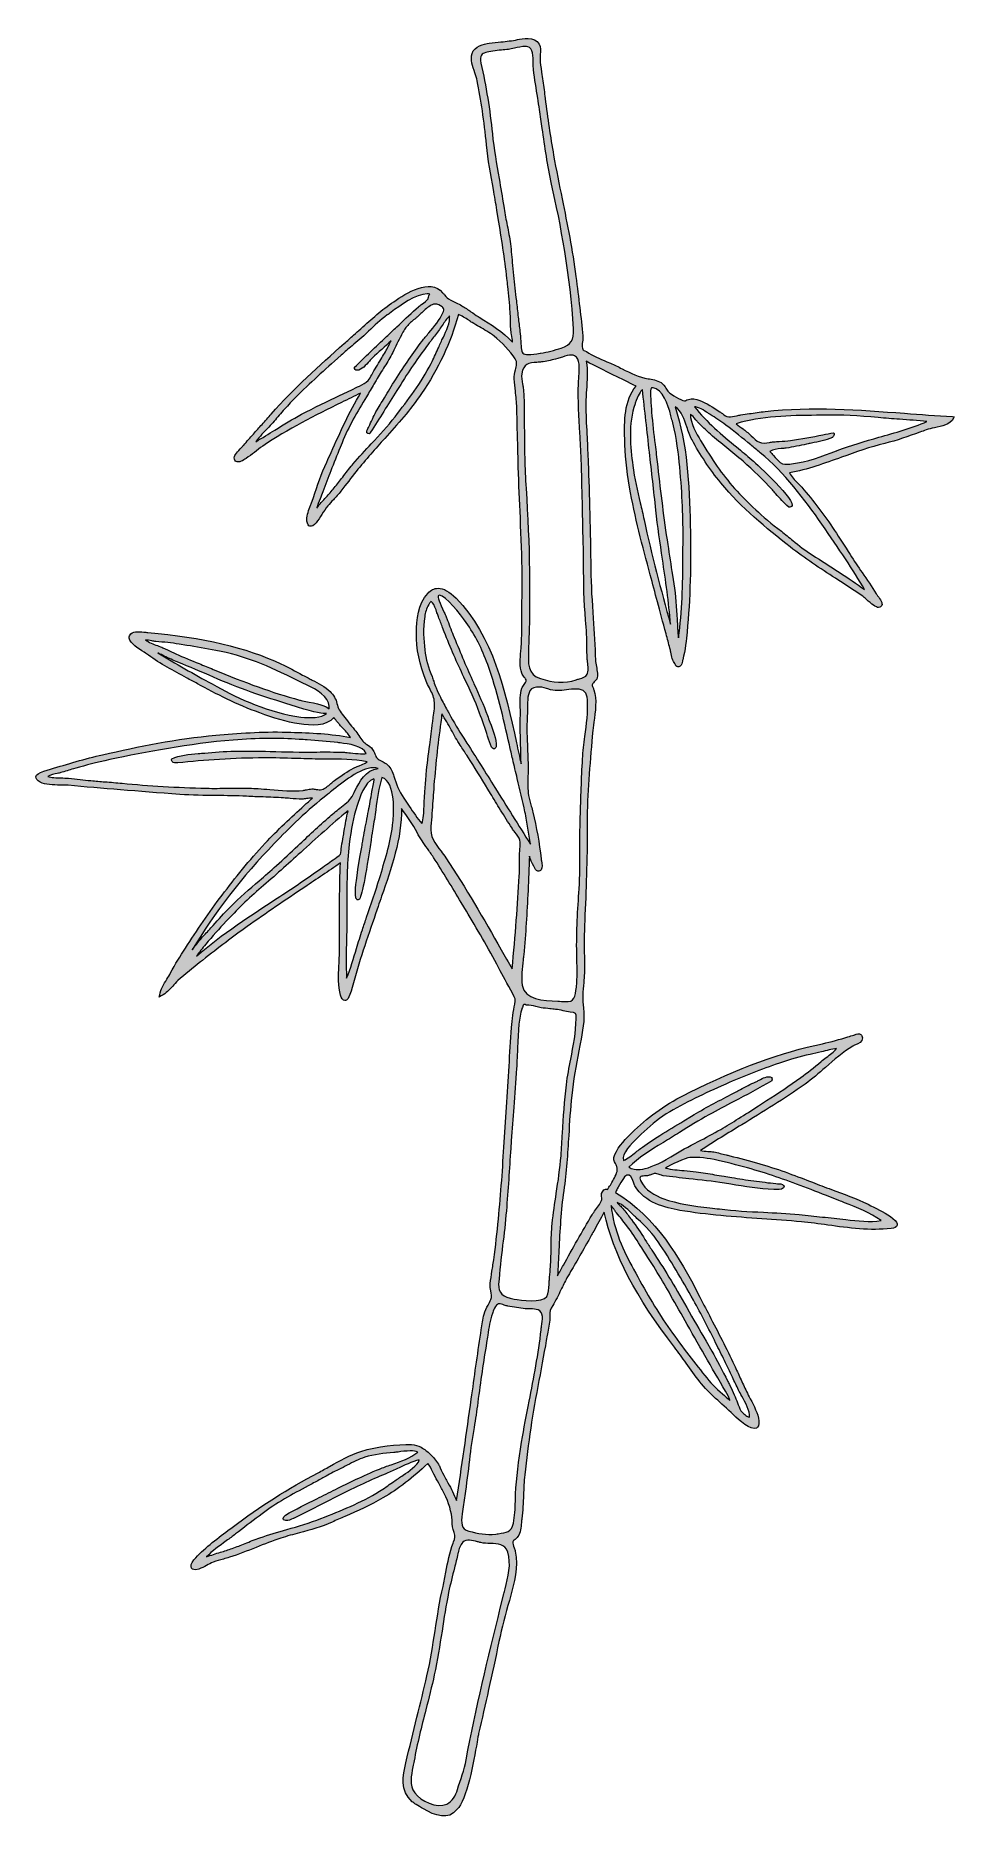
# Model space of a CAD drawing. Header units: inches. Extents: x 33 to 177, y -289 to -9.
import ezdxf

# ---------------------------------------------------------------- set-up
doc = ezdxf.new("R2010")
doc.units = ezdxf.units.IN
doc.header["$MEASUREMENT"] = 0
doc.layers.add('_U+0421_U+043B_U+043E_U+0439 1', color=7, linetype='Continuous')

msp = doc.modelspace()

# ---------------------------------------------------------------- hatches: boundary and pattern name
at = {"layer": '_U+0421_U+043B_U+043E_U+0439 1', "true_color": 0xffffff}
h = msp.add_hatch(color=7, dxfattribs=at)
h.dxf.hatch_style = 2
edge = h.paths.add_edge_path()
edge.add_spline(control_points=[(176.82, -68.34), (174.3, -68.2), (171.75, -68.01), (169.28, -67.82), (162.13, -67.28), (154.74, -66.72), (147.39, -67.54), (146.56, -67.63), (145.73, -67.75), (144.92, -67.87), (144.47, -67.94), (144.03, -68), (143.58, -68.07), (143.38, -68.09), (143.15, -68.14), (142.91, -68.2), (142.49, -68.29), (142.02, -68.39), (141.69, -68.37), (141.28, -68.33), (141, -68.12), (140.68, -67.87), (140.55, -67.77), (140.42, -67.68), (140.28, -67.58), (139.22, -66.88), (138.18, -66.21), (137.14, -65.8), (136.48, -65.54), (135.96, -65.5), (135.36, -65.64), (135.15, -65.69), (135.05, -65.76), (134.97, -65.81), (134.89, -65.86), (134.86, -65.87), (134.73, -65.86), (134.2, -65.8), (132.61, -64.83), (132.26, -64.48), (132.08, -64.31), (131.96, -64.1), (131.83, -63.89), (131.63, -63.57), (131.43, -63.24), (131.05, -63), (130.46, -62.63), (129.62, -62.48), (129.04, -62.39), (127.64, -62.19), (126.26, -61.5), (124.93, -60.83), (124.34, -60.52), (123.72, -60.21), (123.11, -59.95), (123.11, -59.95), (122.55, -59.72), (122.55, -59.72), (121.45, -59.26), (120.32, -58.78), (119.34, -58.13), (119.17, -58.03), (119.04, -57.98), (118.95, -57.94), (118.81, -57.89), (118.78, -57.88), (118.7, -57.57), (118.63, -57.32), (118.68, -56.95), (118.73, -56.59), (118.77, -56.28), (118.81, -55.95), (118.79, -55.68), (118.49, -52.8), (118.13, -49.74), (117.69, -46.33), (117.16, -42.25), (116.33, -38.14), (115.53, -34.17), (115.07, -31.92), (114.6, -29.59), (114.19, -27.3), (113.68, -24.46), (113.23, -21.46), (112.87, -18.4), (112.76, -17.47), (112.62, -16.54), (112.49, -15.63), (112.42, -15.18), (112.35, -14.72), (112.29, -14.27), (112.18, -13.49), (112.1, -12.84), (112.07, -12.18), (112.06, -11.98), (112.07, -11.75), (112.09, -11.49), (112.13, -10.94), (112.18, -10.32), (111.94, -9.87), (111.22, -8.53), (109.2, -8.99), (108.54, -9.14), (107.67, -9.33), (106.78, -9.42), (105.92, -9.51), (105.32, -9.56), (104.7, -9.63), (104.09, -9.72), (103.23, -9.86), (101.78, -10.09), (101.39, -11.34), (101.11, -12.25), (101.49, -13.37), (101.82, -14.35), (101.98, -14.8), (102.12, -15.23), (102.2, -15.61), (102.79, -18.59), (103.27, -21.89), (103.66, -25.68), (103.89, -28.02), (104.32, -30.38), (104.73, -32.66), (104.92, -33.73), (105.12, -34.84), (105.29, -35.93), (105.29, -35.93), (105.5, -37.21), (105.5, -37.21), (106, -40.3), (106.52, -43.49), (106.86, -46.66), (106.9, -47.07), (106.95, -47.49), (106.99, -47.91), (107.14, -49.23), (107.29, -50.6), (107.37, -51.94), (107.4, -52.33), (107.4, -52.73), (107.4, -53.11), (107.4, -53.59), (107.4, -54.07), (107.45, -54.56), (107.48, -54.85), (107.53, -55.16), (107.58, -55.45), (107.66, -55.85), (107.73, -56.25), (107.74, -56.64), (106.17, -55.01), (104.39, -53.91), (102.52, -52.74), (102.52, -52.74), (102.33, -52.63), (102.33, -52.63), (101.95, -52.39), (101.57, -52.13), (101.21, -51.87), (100.75, -51.55), (100.27, -51.21), (99.77, -50.92), (99.2, -50.59), (98.59, -50.3), (98.04, -50.04), (97.5, -49.78), (97.34, -49.59), (97.06, -49.24), (96.98, -49.13), (96.89, -49.02), (96.77, -48.89), (94.73, -46.52), (91.07, -48.97), (89.08, -50.31), (87.19, -51.57), (85.59, -53.02), (83.91, -54.54), (83.54, -54.88), (83.17, -55.22), (82.79, -55.55), (82.3, -55.99), (81.81, -56.43), (81.32, -56.86), (77.41, -60.34), (73.37, -63.93), (69.87, -67.93), (69.39, -68.47), (68.9, -69.01), (68.41, -69.56), (67.96, -70.06), (67.5, -70.57), (67.05, -71.08), (66.54, -71.66), (66.04, -72.24), (65.54, -72.82), (65.46, -72.91), (65.33, -73.04), (65.19, -73.19), (64.57, -73.81), (64.05, -74.37), (64.06, -74.79), (64.07, -75.16), (64.23, -75.32), (64.37, -75.39), (64.77, -75.6), (65.44, -75.24), (65.93, -74.9), (66.37, -74.6), (66.8, -74.27), (67.22, -73.95), (67.64, -73.62), (68.08, -73.28), (68.53, -72.97), (72.46, -70.28), (76.75, -68.16), (80.91, -66.11), (81.9, -65.63), (82.88, -65.14), (83.87, -64.65), (82.09, -67.66), (80.71, -70.72), (79.26, -73.95), (79.03, -74.45), (78.8, -74.96), (78.57, -75.47), (77.75, -77.28), (77.1, -79.19), (76.47, -81.04), (76.47, -81.04), (76.13, -82.04), (76.13, -82.04), (76.07, -82.19), (76.01, -82.36), (75.94, -82.54), (75.67, -83.23), (75.33, -84.1), (75.45, -84.78), (75.53, -85.23), (75.69, -85.49), (75.94, -85.56), (76.22, -85.63), (76.54, -85.45), (76.89, -85.03), (77.24, -84.61), (77.53, -84.15), (77.82, -83.7), (78.1, -83.24), (78.4, -82.77), (78.74, -82.36), (79.02, -82.03), (79.32, -81.71), (79.61, -81.4), (80.01, -80.97), (80.43, -80.53), (80.8, -80.04), (82.48, -77.84), (83.92, -76), (85.48, -74.22), (86.21, -73.38), (86.96, -72.55), (87.68, -71.75), (89.66, -69.55), (91.71, -67.28), (93.46, -64.73), (96.08, -60.9), (98.03, -56.73), (99.24, -52.33), (99.78, -52.49), (100.35, -52.87), (100.86, -53.22), (101.05, -53.34), (101.23, -53.46), (101.4, -53.57), (101.77, -53.8), (102.15, -54.01), (102.53, -54.23), (103.31, -54.68), (104.13, -55.14), (104.84, -55.7), (106.04, -56.65), (107.35, -58.04), (108.17, -59.27), (108.53, -59.79), (108.38, -60.36), (108.2, -61.02), (108.08, -61.47), (107.96, -61.94), (107.99, -62.43), (108.04, -63.08), (108.11, -63.73), (108.19, -64.35), (108.29, -65.2), (108.4, -66.08), (108.41, -66.96), (108.45, -69.12), (108.51, -71.32), (108.57, -73.44), (108.57, -73.44), (108.62, -75.3), (108.62, -75.3), (108.69, -77.94), (108.81, -80.62), (108.92, -83.2), (109.04, -86.14), (109.17, -89.18), (109.24, -92.17), (109.28, -93.88), (109.25, -95.64), (109.22, -97.33), (109.21, -98.36), (109.19, -99.39), (109.19, -100.42), (109.19, -100.42), (109.19, -100.94), (109.19, -100.94), (109.19, -102.1), (109.19, -103.3), (109.11, -104.48), (109.09, -104.71), (109.07, -104.94), (109.05, -105.18), (108.95, -106.31), (108.83, -107.59), (109.19, -108.64), (109.27, -108.86), (109.43, -109.06), (109.59, -109.26), (109.74, -109.44), (109.89, -109.64), (109.9, -109.76), (109.9, -109.93), (109.72, -110.19), (109.55, -110.41), (109.4, -110.62), (109.26, -110.81), (109.2, -110.99), (108.91, -111.88), (108.94, -113.03), (108.96, -114.04), (108.97, -114.43), (108.98, -114.8), (108.97, -115.14), (108.93, -116.93), (108.97, -118.75), (109.02, -120.51), (109.04, -121.28), (109.06, -122.07), (109.08, -122.86), (108.84, -121.79), (108.6, -120.71), (108.36, -119.58), (106.57, -111.34), (104.72, -102.82), (98.88, -96.85), (97.85, -95.8), (96.9, -95.27), (96.04, -95.29), (95.45, -95.3), (94.91, -95.57), (94.44, -96.09), (92.88, -97.81), (92.66, -100.21), (92.64, -102.33), (92.62, -104.79), (93.12, -107.26), (94.17, -109.87), (94.31, -110.22), (94.5, -110.58), (94.68, -110.93), (95.02, -111.59), (95.37, -112.27), (95.46, -112.94), (95.56, -113.73), (95.43, -114.66), (95.3, -115.55), (95.26, -115.86), (95.22, -116.15), (95.18, -116.43), (95.06, -117.58), (94.9, -118.75), (94.75, -119.88), (94.54, -121.39), (94.33, -122.96), (94.19, -124.51), (94.1, -125.38), (94.05, -126.27), (93.99, -127.12), (93.95, -127.63), (93.92, -128.14), (93.88, -128.65), (93.86, -128.9), (93.85, -129.21), (93.85, -129.54), (93.82, -130.45), (93.79, -131.57), (93.51, -132.25), (92.79, -131.41), (92.15, -130.45), (91.53, -129.53), (91.24, -129.09), (90.95, -128.66), (90.65, -128.24), (89.91, -127.19), (89.52, -126.03), (89.11, -124.79), (89.11, -124.79), (89.03, -124.56), (89.03, -124.56), (88.81, -123.9), (88.54, -123.36), (87.93, -122.87), (87.73, -122.71), (87.47, -122.57), (87.22, -122.44), (86.94, -122.3), (86.66, -122.15), (86.51, -121.99), (86.35, -121.83), (86.24, -121.56), (86.12, -121.28), (86.02, -121.05), (85.92, -120.8), (85.77, -120.59), (85.53, -120.22), (85.2, -120.01), (84.88, -119.81), (84.64, -119.66), (84.41, -119.52), (84.24, -119.32), (84.01, -119.05), (83.81, -118.75), (83.6, -118.42), (83.4, -118.11), (83.19, -117.79), (82.95, -117.5), (82.3, -116.74), (81.73, -116.03), (81.19, -115.34), (80.63, -114.6), (80.36, -114.19), (80.18, -113.37), (80.04, -112.72), (79.64, -112.03), (79.09, -111.49), (78.32, -110.74), (77.24, -110.19), (76.29, -109.7), (76.08, -109.59), (75.87, -109.49), (75.67, -109.38), (75.38, -109.22), (75.08, -109.07), (74.79, -108.91), (73.68, -108.31), (72.54, -107.7), (71.39, -107.16), (65.93, -104.6), (59.1, -102.99), (50.49, -102.25), (50.41, -102.24), (50.29, -102.23), (50.16, -102.21), (49.41, -102.11), (48.29, -101.96), (47.8, -102.44), (47.63, -102.61), (47.55, -102.83), (47.58, -103.11), (47.67, -103.95), (48.96, -104.76), (49.9, -105.34), (50.18, -105.51), (50.42, -105.66), (50.58, -105.78), (52.45, -107.16), (54.55, -108.28), (56.57, -109.36), (57.14, -109.67), (57.71, -109.97), (58.28, -110.28), (61.22, -111.9), (64.44, -113.57), (68.07, -114.86), (70.24, -115.63), (72.2, -116.3), (74.26, -116.6), (76.06, -116.86), (78.53, -117.03), (79.68, -115.58), (79.87, -115.84), (80.08, -116.09), (80.28, -116.33), (80.39, -116.46), (80.5, -116.59), (80.61, -116.72), (80.76, -116.92), (80.97, -117.13), (81.19, -117.36), (81.59, -117.78), (82.07, -118.28), (82.31, -118.73), (79.32, -118.1), (75.93, -118), (72.93, -117.9), (72.93, -117.9), (72.27, -117.88), (72.27, -117.88), (68.45, -117.76), (64.53, -118.07), (61.16, -118.36), (55.03, -118.91), (49, -120.16), (43.39, -121.42), (40.61, -122.05), (37.86, -122.89), (35.19, -123.71), (35.19, -123.71), (34.15, -124.02), (34.15, -124.02), (33.35, -124.27), (32.95, -124.56), (32.91, -124.91), (32.88, -125.2), (33.09, -125.46), (33.56, -125.72), (34.41, -126.18), (35.63, -126.18), (36.71, -126.19), (37.17, -126.19), (37.6, -126.19), (37.96, -126.22), (43.26, -126.72), (48.83, -127.17), (55.51, -127.66), (57.42, -127.8), (59.36, -127.82), (61.24, -127.84), (62.79, -127.85), (64.41, -127.87), (65.99, -127.95), (66.86, -128), (67.74, -128.03), (68.61, -128.06), (69.66, -128.1), (70.74, -128.14), (71.8, -128.21), (72.14, -128.23), (72.48, -128.26), (72.81, -128.29), (73.45, -128.35), (74.1, -128.41), (74.74, -128.4), (74.93, -128.4), (75.16, -128.36), (75.41, -128.32), (75.71, -128.27), (76.07, -128.22), (76.33, -128.23), (75.9, -128.62), (75.47, -129.01), (75.04, -129.4), (72.98, -131.29), (70.85, -133.23), (68.89, -135.33), (66.41, -137.99), (64.18, -140.81), (62.14, -143.47), (60.07, -146.16), (58.2, -149.03), (56.38, -151.8), (55.6, -153), (54.77, -154.31), (54.05, -155.69), (53.88, -156.01), (53.68, -156.34), (53.47, -156.68), (53, -157.45), (52.51, -158.24), (52.35, -159.11), (52.35, -159.11), (52.28, -159.47), (52.28, -159.47), (52.28, -159.47), (52.6, -159.3), (52.6, -159.3), (53.38, -158.88), (53.87, -158.34), (54.39, -157.76), (54.64, -157.47), (54.91, -157.18), (55.21, -156.89), (56.33, -155.86), (57.55, -154.9), (58.74, -153.97), (58.74, -153.97), (59.06, -153.71), (59.06, -153.71), (61.61, -151.7), (63.9, -149.97), (66.07, -148.42), (69.04, -146.29), (72.14, -144.22), (75.13, -142.21), (76.97, -140.97), (78.86, -139.7), (80.72, -138.42), (80.57, -142.23), (80.56, -146.09), (80.56, -149.83), (80.56, -150.87), (80.55, -151.91), (80.55, -152.95), (80.55, -153.44), (80.52, -153.98), (80.49, -154.56), (80.41, -156.09), (80.32, -157.83), (80.75, -159.18), (80.86, -159.55), (81.06, -160.04), (81.42, -160.04), (81.42, -160.04), (81.43, -160.04), (81.43, -160.04), (81.69, -160.03), (82.08, -159.81), (82.57, -157.95), (83.6, -154.06), (84.94, -150.17), (86.24, -146.41), (86.24, -146.41), (86.63, -145.25), (86.63, -145.25), (86.81, -144.73), (87, -144.2), (87.19, -143.66), (88.69, -139.36), (90.38, -134.51), (90.3, -129.87), (91.19, -131.11), (92.09, -132.38), (92.77, -133.66), (93.24, -134.55), (93.79, -135.33), (94.37, -136.14), (94.68, -136.59), (95.01, -137.06), (95.32, -137.54), (96.83, -139.87), (98.28, -142.29), (99.68, -144.63), (99.68, -144.63), (100.49, -145.98), (100.49, -145.98), (102.08, -148.62), (103.93, -151.76), (105.57, -154.93), (106.18, -156.11), (106.87, -157.36), (107.78, -158.99), (108.18, -159.7), (108.26, -159.83), (108.09, -160.6), (107.85, -161.7), (107.68, -162.94), (107.58, -164.27), (107.42, -166.29), (107.31, -168.34), (107.2, -170.33), (107.08, -172.44), (106.96, -174.62), (106.79, -176.77), (106.62, -178.85), (106.5, -180.97), (106.38, -183.02), (106.26, -185), (106.14, -187.05), (105.98, -189.06), (105.67, -192.98), (105.3, -197.2), (104.67, -201.54), (104.62, -201.87), (104.57, -202.19), (104.51, -202.52), (104.41, -203.16), (104.3, -203.81), (104.24, -204.46), (104.2, -204.87), (104.27, -205.25), (104.34, -205.61), (104.43, -206.08), (104.52, -206.53), (104.33, -206.97), (104.2, -207.27), (104.05, -207.56), (103.9, -207.83), (103.66, -208.28), (103.41, -208.74), (103.27, -209.28), (103.05, -210.08), (102.93, -210.91), (102.82, -211.71), (102.82, -211.71), (102.74, -212.23), (102.74, -212.23), (102.23, -215.68), (101.74, -219.2), (101.27, -222.59), (100.53, -227.83), (99.78, -233.23), (98.92, -238.54), (98.6, -237.55), (98.11, -236.68), (97.6, -235.76), (97.44, -235.49), (97.29, -235.22), (97.14, -234.94), (96.87, -234.43), (96.62, -233.9), (96.38, -233.38), (96.3, -233.19), (96.21, -233), (96.12, -232.81), (95.72, -232.25), (95.29, -231.71), (94.79, -231.23), (94.38, -230.84), (93.91, -230.45), (93.42, -230.17), (92.93, -229.89), (92.41, -229.83), (91.88, -229.71), (89.62, -229.75), (86.58, -229.95), (83.9, -230.81), (82.23, -231.35), (80.6, -232.28), (79.02, -233.17), (78.42, -233.51), (77.8, -233.86), (77.2, -234.17), (72.55, -236.62), (68.14, -239.42), (63.71, -242.76), (63.71, -242.76), (63.07, -243.24), (63.07, -243.24), (61.24, -244.6), (59.17, -246.14), (57.73, -247.86), (57.29, -248.38), (57.15, -248.86), (57.36, -249.16), (57.47, -249.32), (57.76, -249.54), (58.49, -249.29), (58.92, -249.14), (59.32, -248.92), (59.72, -248.71), (60.05, -248.54), (60.4, -248.35), (60.74, -248.22), (61.27, -248.01), (61.82, -247.86), (62.35, -247.71), (62.66, -247.62), (62.98, -247.53), (63.29, -247.44), (64.71, -246.99), (66.12, -246.43), (67.48, -245.89), (68.76, -245.38), (70.07, -244.86), (71.39, -244.43), (72.35, -244.12), (73.34, -243.85), (74.3, -243.59), (76.01, -243.13), (77.77, -242.66), (79.42, -241.91), (80.08, -241.61), (80.75, -241.32), (81.42, -241.03), (83.4, -240.16), (85.46, -239.27), (87.4, -238.12), (89.81, -236.71), (92.11, -234.94), (94.43, -232.71), (94.74, -233.05), (94.97, -233.52), (95.19, -233.97), (95.26, -234.12), (95.33, -234.26), (95.4, -234.39), (95.65, -234.87), (95.9, -235.34), (96.16, -235.81), (96.45, -236.34), (96.75, -236.88), (97.02, -237.43), (97.74, -238.82), (98.2, -240.39), (98.24, -241.63), (98.28, -242.44), (98.35, -242.86), (98.59, -243.56), (98.8, -244.17), (98.7, -244.43), (98.48, -245), (98.48, -245), (98.4, -245.21), (98.4, -245.21), (97.87, -246.64), (97.57, -248.23), (97.28, -249.76), (97.14, -250.51), (97, -251.28), (96.83, -252.01), (96.29, -254.33), (95.93, -256.7), (95.58, -258.99), (95.22, -261.31), (94.85, -263.71), (94.31, -266.04), (93.8, -268.21), (93.26, -270.41), (92.73, -272.54), (92.16, -274.88), (91.56, -277.3), (91.01, -279.69), (90.52, -281.81), (90.01, -284), (92, -285.83), (92.19, -286.01), (92.92, -286.48), (93.76, -286.92), (95.52, -288.04), (97.75, -288.74), (99.01, -287.06), (100.57, -285.6), (101.64, -279.5), (102.17, -276.49), (102.28, -275.85), (102.37, -275.34), (102.42, -275.09), (103.46, -270.63), (104.5, -265.91), (105.61, -260.68), (106.07, -258.5), (106.67, -256.33), (107.24, -254.22), (107.24, -254.22), (107.41, -253.6), (107.41, -253.6), (108, -251.45), (108.67, -249.01), (108.16, -246.48), (108.13, -246.32), (108.06, -246.14), (107.99, -245.95), (107.88, -245.63), (107.74, -245.24), (107.79, -245.02), (107.82, -244.89), (107.97, -244.77), (108.14, -244.63), (108.3, -244.51), (108.47, -244.38), (108.59, -244.19), (109, -243.58), (109.08, -242.73), (109.14, -241.98), (109.16, -241.77), (109.18, -241.57), (109.21, -241.39), (109.37, -240.14), (109.42, -238.88), (109.46, -237.66), (109.5, -236.62), (109.54, -235.55), (109.65, -234.49), (110.17, -229.65), (110.92, -224.67), (111.88, -219.7), (112.35, -217.21), (112.81, -214.7), (113.19, -212.58), (113.22, -212.41), (113.26, -212.24), (113.29, -212.07), (113.44, -211.26), (113.6, -210.43), (113.6, -209.57), (113.61, -208.75), (113.63, -208.6), (114.05, -207.92), (114.53, -207.14), (114.94, -206.29), (115.34, -205.47), (115.64, -204.84), (115.95, -204.19), (116.29, -203.58), (116.79, -202.7), (117.3, -201.82), (117.81, -200.94), (118.4, -199.92), (119.01, -198.86), (119.59, -197.82), (119.89, -197.29), (120.18, -196.76), (120.48, -196.23), (121.03, -195.26), (121.6, -194.27), (122.13, -193.26), (123.53, -199.76), (127.14, -206.69), (133.16, -214.44), (133.79, -215.25), (134.4, -216.12), (135, -216.96), (136.38, -218.91), (137.8, -220.94), (139.63, -222.51), (140.5, -223.26), (141.39, -224.08), (142.44, -225.09), (143.23, -225.85), (145.17, -227.59), (146.02, -227.18), (146.33, -227.03), (146.46, -226.65), (146.4, -226.04), (146.28, -224.84), (145.66, -223.68), (145.06, -222.55), (144.85, -222.15), (144.64, -221.77), (144.47, -221.39), (144.14, -220.7), (143.82, -220), (143.5, -219.31), (143.2, -218.64), (142.89, -217.96), (142.57, -217.3), (141.33, -214.66), (139.97, -212.03), (138.65, -209.49), (138.08, -208.4), (137.51, -207.31), (136.95, -206.21), (134.02, -200.49), (130.36, -194.07), (123.89, -190.16), (123.97, -190.01), (124.07, -189.82), (124.18, -189.61), (124.59, -188.84), (125.26, -187.55), (125.71, -187.44), (126.26, -187.32), (126.46, -187.79), (126.71, -188.52), (126.78, -188.75), (126.86, -188.97), (126.95, -189.14), (128.49, -191.76), (131.71, -192.58), (134, -192.97), (138.28, -193.69), (142.65, -193.99), (146.88, -194.29), (148.91, -194.43), (151.01, -194.57), (153.08, -194.76), (154.44, -194.89), (155.86, -195.09), (157.23, -195.28), (160.51, -195.73), (163.9, -196.2), (167.18, -195.81), (167.73, -195.75), (168.03, -195.58), (168.11, -195.31), (168.2, -195.01), (167.98, -194.66), (167.46, -194.25), (166.41, -193.42), (165.18, -192.82), (164, -192.24), (164, -192.24), (163.55, -192.02), (163.55, -192.02), (161.69, -191.11), (159.71, -190.38), (157.8, -189.68), (156.81, -189.32), (155.8, -188.95), (154.81, -188.56), (152.6, -187.68), (149.69, -186.56), (146.73, -185.72), (146.73, -185.72), (146.41, -185.63), (146.41, -185.63), (144.92, -185.21), (143.39, -184.77), (141.86, -184.4), (141.66, -184.35), (141.46, -184.3), (141.26, -184.25), (140.64, -184.09), (139.99, -183.93), (139.35, -183.8), (139.07, -183.75), (138.76, -183.73), (138.42, -183.7), (138.02, -183.67), (137.61, -183.64), (137.26, -183.55), (139.39, -182.16), (141.59, -180.82), (143.73, -179.53), (147.03, -177.52), (150.44, -175.44), (153.66, -173.16), (154.78, -172.37), (155.84, -171.43), (156.86, -170.53), (158.22, -169.33), (159.62, -168.09), (161.16, -167.18), (161.26, -167.12), (161.41, -167.06), (161.57, -166.99), (162.05, -166.8), (162.71, -166.53), (162.66, -165.9), (162.64, -165.64), (162.56, -165.46), (162.4, -165.35), (162.14, -165.17), (161.77, -165.29), (161.48, -165.39), (161.43, -165.41), (161.38, -165.42), (161.33, -165.44), (161.02, -165.53), (160.71, -165.62), (160.4, -165.72), (159.1, -166.11), (157.75, -166.52), (156.4, -166.8), (150.01, -168.12), (143.16, -170.63), (135.45, -174.48), (131.93, -176.24), (129.29, -178.06), (126.9, -180.38), (126.9, -180.38), (126.64, -180.64), (126.64, -180.64), (125.58, -181.66), (124.37, -182.83), (123.8, -184.22), (123.51, -184.92), (123.66, -185.22), (123.88, -185.63), (123.95, -185.76), (124.02, -185.9), (124.09, -186.08), (124.36, -186.74), (123.96, -187.46), (123.61, -188.1), (123.61, -188.1), (123.47, -188.35), (123.47, -188.35), (123.32, -188.64), (123.15, -188.94), (122.96, -189.18), (122.9, -189.26), (122.86, -189.35), (122.82, -189.43), (122.77, -189.52), (122.73, -189.61), (122.68, -189.66), (122.67, -189.67), (122.61, -189.67), (122.56, -189.66), (122.44, -189.65), (122.26, -189.63), (122.09, -189.77), (121.65, -190.14), (121.69, -190.49), (121.73, -190.8), (121.75, -190.95), (121.76, -191.09), (121.74, -191.24), (121.65, -191.7), (121.19, -192.32), (120.78, -192.87), (120.57, -193.16), (120.37, -193.42), (120.23, -193.66), (118.66, -196.27), (117.16, -198.98), (115.72, -201.59), (115.41, -202.15), (115.11, -202.7), (114.8, -203.25), (114.89, -201.89), (114.96, -200.52), (115.02, -199.2), (115.17, -196.15), (115.33, -192.99), (115.78, -189.88), (116.21, -186.99), (116.39, -184.05), (116.56, -181.21), (116.68, -179.15), (116.81, -177.02), (117.03, -174.93), (117.28, -172.55), (117.72, -170.2), (118.14, -167.93), (118.21, -167.55), (118.28, -167.18), (118.36, -166.8), (118.73, -164.95), (119.11, -163.04), (118.86, -161.19), (118.68, -159.92), (118.8, -158.54), (118.91, -157.2), (119, -156.23), (119.08, -155.23), (119.05, -154.27), (118.98, -151.53), (118.98, -149.42), (119.07, -147.44), (119.28, -142.8), (119.48, -137.86), (119.45, -132.95), (119.43, -128.36), (119.8, -123.96), (120.19, -119.3), (120.19, -119.3), (120.3, -118.01), (120.3, -118.01), (120.34, -117.5), (120.42, -116.93), (120.5, -116.34), (120.74, -114.64), (121.01, -112.72), (120.52, -111.26), (120.46, -111.08), (120.4, -110.95), (120.35, -110.84), (120.24, -110.61), (120.2, -110.54), (120.33, -110.26), (120.37, -110.16), (120.47, -110.08), (120.57, -109.99), (120.71, -109.87), (120.87, -109.74), (120.95, -109.54), (121.17, -108.98), (121.03, -108.26), (120.9, -107.56), (120.83, -107.21), (120.77, -106.87), (120.76, -106.59), (120.71, -104.39), (120.55, -102.16), (120.41, -100.01), (120.23, -97.47), (120.05, -94.84), (120.03, -92.25), (119.97, -86.45), (119.79, -80.59), (119.62, -75.56), (119.57, -74.24), (119.5, -72.9), (119.44, -71.6), (119.36, -70.11), (119.28, -68.56), (119.24, -67.04), (119.21, -66.12), (119.28, -65.15), (119.35, -64.21), (119.46, -62.68), (119.57, -61.11), (119.31, -59.64), (120.72, -60.4), (122.18, -61.11), (123.6, -61.81), (124.77, -62.38), (125.97, -62.96), (127.14, -63.57), (125.23, -65.71), (125.3, -69.22), (125.35, -71.8), (125.35, -71.8), (125.35, -71.85), (125.35, -71.85), (125.4, -74.25), (125.64, -76.65), (126.11, -79.42), (126.91, -84.05), (128.15, -88.69), (129.36, -93.17), (129.74, -94.59), (130.12, -96), (130.49, -97.41), (130.89, -98.95), (131.33, -100.6), (131.84, -102.47), (132.05, -103.22), (132.25, -103.96), (132.46, -104.71), (132.51, -104.88), (132.55, -105.1), (132.59, -105.34), (132.72, -106), (132.86, -106.75), (133.22, -107.12), (133.29, -107.21), (133.3, -107.24), (133.3, -107.29), (133.31, -107.41), (133.34, -107.52), (133.56, -107.58), (133.75, -107.63), (133.92, -107.61), (134.06, -107.52), (134.31, -107.35), (134.37, -106.99), (134.41, -106.73), (134.42, -106.65), (134.43, -106.59), (134.45, -106.54), (134.85, -104.99), (135.04, -103.38), (135.15, -102.16), (135.62, -97.02), (135.79, -91.37), (135.64, -85.35), (135.48, -78.93), (135.18, -72.67), (133.27, -66.78), (134.3, -67.56), (134.69, -68.73), (135.11, -69.97), (135.34, -70.64), (135.57, -71.34), (135.92, -72), (137.13, -74.27), (138.69, -76.6), (140.43, -78.73), (143.68, -82.71), (147.57, -85.81), (151.34, -88.8), (153.6, -90.59), (156.06, -92.18), (158.43, -93.71), (159.84, -94.62), (161.31, -95.57), (162.71, -96.55), (162.83, -96.63), (163.03, -96.81), (163.27, -97.02), (164.11, -97.78), (164.8, -98.35), (165.22, -98.31), (165.47, -98.28), (165.64, -98.17), (165.71, -98), (165.88, -97.62), (165.51, -97.09), (165.06, -96.47), (164.96, -96.34), (164.88, -96.23), (164.83, -96.15), (164.15, -95.02), (163.38, -93.91), (162.63, -92.84), (162, -91.92), (161.34, -90.97), (160.74, -90.01), (159.03, -87.27), (157.54, -84.99), (155.85, -82.77), (154.96, -81.61), (154.03, -80.48), (153.15, -79.44), (152.96, -79.22), (152.73, -78.99), (152.5, -78.75), (152.02, -78.27), (151.49, -77.73), (151.22, -77.18), (154.03, -76.66), (156.76, -75.67), (159.4, -74.72), (161.6, -73.92), (163.88, -73.1), (166.18, -72.55), (168.07, -72.1), (169.91, -71.43), (171.69, -70.78), (172.02, -70.66), (172.35, -70.54), (172.69, -70.42), (173.05, -70.29), (173.49, -70.2), (173.97, -70.1), (175.14, -69.87), (176.46, -69.6), (176.97, -68.59), (176.97, -68.59), (177.09, -68.35), (177.09, -68.35), (177.09, -68.35), (176.82, -68.34), (176.82, -68.34)], knot_values=[0, 0, 0, 0, 1, 1, 1, 2, 2, 2, 3, 3, 3, 4, 4, 4, 5, 5, 5, 6, 6, 6, 7, 7, 7, 8, 8, 8, 9, 9, 9, 10, 10, 10, 11, 11, 11, 12, 12, 12, 13, 13, 13, 14, 14, 14, 15, 15, 15, 16, 16, 16, 17, 17, 17, 18, 18, 18, 19, 19, 19, 20, 20, 20, 21, 21, 21, 22, 22, 22, 23, 23, 23, 24, 24, 24, 25, 25, 25, 26, 26, 26, 27, 27, 27, 28, 28, 28, 29, 29, 29, 30, 30, 30, 31, 31, 31, 32, 32, 32, 33, 33, 33, 34, 34, 34, 35, 35, 35, 36, 36, 36, 37, 37, 37, 38, 38, 38, 39, 39, 39, 40, 40, 40, 41, 41, 41, 42, 42, 42, 43, 43, 43, 44, 44, 44, 45, 45, 45, 46, 46, 46, 47, 47, 47, 48, 48, 48, 49, 49, 49, 50, 50, 50, 51, 51, 51, 52, 52, 52, 53, 53, 53, 54, 54, 54, 55, 55, 55, 56, 56, 56, 57, 57, 57, 58, 58, 58, 59, 59, 59, 60, 60, 60, 61, 61, 61, 62, 62, 62, 63, 63, 63, 64, 64, 64, 65, 65, 65, 66, 66, 66, 67, 67, 67, 68, 68, 68, 69, 69, 69, 70, 70, 70, 71, 71, 71, 72, 72, 72, 73, 73, 73, 74, 74, 74, 75, 75, 75, 76, 76, 76, 77, 77, 77, 78, 78, 78, 79, 79, 79, 80, 80, 80, 81, 81, 81, 82, 82, 82, 83, 83, 83, 84, 84, 84, 85, 85, 85, 86, 86, 86, 87, 87, 87, 88, 88, 88, 89, 89, 89, 90, 90, 90, 91, 91, 91, 92, 92, 92, 93, 93, 93, 94, 94, 94, 95, 95, 95, 96, 96, 96, 97, 97, 97, 98, 98, 98, 99, 99, 99, 100, 100, 100, 101, 101, 101, 102, 102, 102, 103, 103, 103, 104, 104, 104, 105, 105, 105, 106, 106, 106, 107, 107, 107, 108, 108, 108, 109, 109, 109, 110, 110, 110, 111, 111, 111, 112, 112, 112, 113, 113, 113, 114, 114, 114, 115, 115, 115, 116, 116, 116, 117, 117, 117, 118, 118, 118, 119, 119, 119, 120, 120, 120, 121, 121, 121, 122, 122, 122, 123, 123, 123, 124, 124, 124, 125, 125, 125, 126, 126, 126, 127, 127, 127, 128, 128, 128, 129, 129, 129, 130, 130, 130, 131, 131, 131, 132, 132, 132, 133, 133, 133, 134, 134, 134, 135, 135, 135, 136, 136, 136, 137, 137, 137, 138, 138, 138, 139, 139, 139, 140, 140, 140, 141, 141, 141, 142, 142, 142, 143, 143, 143, 144, 144, 144, 145, 145, 145, 146, 146, 146, 147, 147, 147, 148, 148, 148, 149, 149, 149, 150, 150, 150, 151, 151, 151, 152, 152, 152, 153, 153, 153, 154, 154, 154, 155, 155, 155, 156, 156, 156, 157, 157, 157, 158, 158, 158, 159, 159, 159, 160, 160, 160, 161, 161, 161, 162, 162, 162, 163, 163, 163, 164, 164, 164, 165, 165, 165, 166, 166, 166, 167, 167, 167, 168, 168, 168, 169, 169, 169, 170, 170, 170, 171, 171, 171, 172, 172, 172, 173, 173, 173, 174, 174, 174, 175, 175, 175, 176, 176, 176, 177, 177, 177, 178, 178, 178, 179, 179, 179, 180, 180, 180, 181, 181, 181, 182, 182, 182, 183, 183, 183, 184, 184, 184, 185, 185, 185, 186, 186, 186, 187, 187, 187, 188, 188, 188, 189, 189, 189, 190, 190, 190, 191, 191, 191, 192, 192, 192, 193, 193, 193, 194, 194, 194, 195, 195, 195, 196, 196, 196, 197, 197, 197, 198, 198, 198, 199, 199, 199, 200, 200, 200, 201, 201, 201, 202, 202, 202, 203, 203, 203, 204, 204, 204, 205, 205, 205, 206, 206, 206, 207, 207, 207, 208, 208, 208, 209, 209, 209, 210, 210, 210, 211, 211, 211, 212, 212, 212, 213, 213, 213, 214, 214, 214, 215, 215, 215, 216, 216, 216, 217, 217, 217, 218, 218, 218, 219, 219, 219, 220, 220, 220, 221, 221, 221, 222, 222, 222, 223, 223, 223, 224, 224, 224, 225, 225, 225, 226, 226, 226, 227, 227, 227, 228, 228, 228, 229, 229, 229, 230, 230, 230, 231, 231, 231, 232, 232, 232, 233, 233, 233, 234, 234, 234, 235, 235, 235, 236, 236, 236, 237, 237, 237, 238, 238, 238, 239, 239, 239, 240, 240, 240, 241, 241, 241, 242, 242, 242, 243, 243, 243, 244, 244, 244, 245, 245, 245, 246, 246, 246, 247, 247, 247, 248, 248, 248, 249, 249, 249, 250, 250, 250, 251, 251, 251, 252, 252, 252, 253, 253, 253, 254, 254, 254, 255, 255, 255, 256, 256, 256, 257, 257, 257, 258, 258, 258, 259, 259, 259, 260, 260, 260, 261, 261, 261, 262, 262, 262, 263, 263, 263, 264, 264, 264, 265, 265, 265, 266, 266, 266, 267, 267, 267, 268, 268, 268, 269, 269, 269, 270, 270, 270, 271, 271, 271, 272, 272, 272, 273, 273, 273, 274, 274, 274, 275, 275, 275, 276, 276, 276, 277, 277, 277, 278, 278, 278, 279, 279, 279, 280, 280, 280, 281, 281, 281, 282, 282, 282, 283, 283, 283, 284, 284, 284, 285, 285, 285, 286, 286, 286, 287, 287, 287, 288, 288, 288, 289, 289, 289, 290, 290, 290, 291, 291, 291, 292, 292, 292, 293, 293, 293, 294, 294, 294, 295, 295, 295, 296, 296, 296, 297, 297, 297, 298, 298, 298, 299, 299, 299, 300, 300, 300, 301, 301, 301, 302, 302, 302, 303, 303, 303, 304, 304, 304, 305, 305, 305, 306, 306, 306, 307, 307, 307, 308, 308, 308, 309, 309, 309, 310, 310, 310, 311, 311, 311, 312, 312, 312, 313, 313, 313, 314, 314, 314, 315, 315, 315, 316, 316, 316, 317, 317, 317, 318, 318, 318, 319, 319, 319, 320, 320, 320, 321, 321, 321, 322, 322, 322, 323, 323, 323, 324, 324, 324, 325, 325, 325, 326, 326, 326, 327, 327, 327, 328, 328, 328, 329, 329, 329, 330, 330, 330, 331, 331, 331, 332, 332, 332, 333, 333, 333, 334, 334, 334, 335, 335, 335, 336, 336, 336, 337, 337, 337, 338, 338, 338, 339, 339, 339, 340, 340, 340, 341, 341, 341, 342, 342, 342, 343, 343, 343, 344, 344, 344, 345, 345, 345, 346, 346, 346, 347, 347, 347, 348, 348, 348, 349, 349, 349, 350, 350, 350, 351, 351, 351, 352, 352, 352, 353, 353, 353, 354, 354, 354, 355, 355, 355, 356, 356, 356, 357, 357, 357, 358, 358, 358, 359, 359, 359, 360, 360, 360, 361, 361, 361, 362, 362, 362, 363, 363, 363, 364, 364, 364, 365, 365, 365, 366, 366, 366, 367, 367, 367, 368, 368, 368, 369, 369, 369, 370, 370, 370, 371, 371, 371, 372, 372, 372, 373, 373, 373, 374, 374, 374, 375, 375, 375, 376, 376, 376, 377, 377, 377, 378, 378, 378, 379, 379, 379, 380, 380, 380, 381, 381, 381, 382, 382, 382, 383, 383, 383, 384, 384, 384, 385, 385, 385, 386, 386, 386, 387, 387, 387, 388, 388, 388, 389, 389, 389, 390, 390, 390, 391, 391, 391, 392, 392, 392, 393, 393, 393, 394, 394, 394, 395, 395, 395, 396, 396, 396, 397, 397, 397, 398, 398, 398, 399, 399, 399, 400, 400, 400, 401, 401, 401, 402, 402, 402, 403, 403, 403, 404, 404, 404, 405, 405, 405, 406, 406, 406, 407, 407, 407, 408, 408, 408, 409, 409, 409, 410, 410, 410, 411, 411, 411, 412, 412, 412, 413, 413, 413, 414, 414, 414, 415, 415, 415, 416, 416, 416, 417, 417, 417, 418, 418, 418, 419, 419, 419, 420, 420, 420, 421, 421, 421, 422, 422, 422, 423, 423, 423, 424, 424, 424, 425, 425, 425, 426, 426, 426, 427, 427, 427, 428, 428, 428, 429, 429, 429, 430, 430, 430, 431, 431, 431, 432, 432, 432, 433, 433, 433, 434, 434, 434, 435, 435, 435, 436, 436, 436, 437, 437, 437, 438, 438, 438, 439, 439, 439, 440, 440, 440, 441, 441, 441, 442, 442, 442, 442], degree=3, periodic=1)
edge = h.paths.add_edge_path()
edge.add_spline(control_points=[(83.69, -63.54), (83.6, -63.59), (83.5, -63.64), (83.4, -63.68), (82.5, -64.12), (81.59, -64.55), (80.68, -64.99), (78.68, -65.94), (76.61, -66.92), (74.61, -67.98), (73.18, -68.73), (71.79, -69.6), (70.44, -70.45), (69.46, -71.06), (68.45, -71.69), (67.42, -72.28), (68.04, -71.49), (68.75, -70.74), (69.46, -69.99), (70.03, -69.38), (70.58, -68.75), (71.11, -68.13), (71.67, -67.49), (72.24, -66.82), (72.84, -66.2), (75.01, -63.92), (77.43, -61.75), (79.77, -59.65), (79.77, -59.65), (80.83, -58.7), (80.83, -58.7), (81.39, -58.2), (81.97, -57.71), (82.54, -57.23), (83.36, -56.54), (84.2, -55.83), (84.98, -55.08), (84.98, -55.08), (85.13, -54.94), (85.13, -54.94), (86.05, -54.05), (87, -53.13), (88.07, -52.38), (88.24, -52.27), (88.44, -52.12), (88.67, -51.95), (90.02, -50.96), (92.62, -49.06), (94.36, -49.06), (94.5, -49.06), (94.64, -49.07), (94.77, -49.1), (94.72, -49.12), (94.69, -49.16), (94.66, -49.22), (94.63, -49.28), (94.6, -49.39), (94.55, -49.58), (94.52, -49.7), (94.49, -49.81), (94.48, -49.83), (94.28, -50.15), (93.88, -50.44), (93.5, -50.71), (93.31, -50.85), (93.14, -50.98), (92.99, -51.1), (91.93, -52), (90.9, -52.97), (89.92, -53.91), (89.92, -53.91), (89.58, -54.24), (89.58, -54.24), (89.03, -54.75), (88.49, -55.27), (87.94, -55.78), (86.29, -57.34), (84.58, -58.96), (82.94, -60.6), (82.93, -60.72), (82.93, -60.86), (83.01, -60.94), (83.09, -61.02), (83.23, -61.05), (83.34, -61.07), (84.04, -61.04), (84.77, -60.2), (85.29, -59.61), (85.45, -59.42), (85.6, -59.26), (85.7, -59.16), (86.69, -58.24), (87.7, -57.32), (88.69, -56.42), (88.57, -56.53), (88.5, -56.78), (88.43, -56.92), (88.34, -57.09), (88.25, -57.26), (88.17, -57.44), (87.85, -58.1), (87.44, -58.73), (87.06, -59.36), (86.59, -60.16), (86.08, -60.95), (85.64, -61.76), (85.47, -62.08), (85.29, -62.41), (85.07, -62.66), (84.71, -63.07), (84.21, -63.3), (83.69, -63.54)], knot_values=[0, 0, 0, 0, 1, 1, 1, 2, 2, 2, 3, 3, 3, 4, 4, 4, 5, 5, 5, 6, 6, 6, 7, 7, 7, 8, 8, 8, 9, 9, 9, 10, 10, 10, 11, 11, 11, 12, 12, 12, 13, 13, 13, 14, 14, 14, 15, 15, 15, 16, 16, 16, 17, 17, 17, 18, 18, 18, 19, 19, 19, 20, 20, 20, 21, 21, 21, 22, 22, 22, 23, 23, 23, 24, 24, 24, 25, 25, 25, 26, 26, 26, 27, 27, 27, 28, 28, 28, 29, 29, 29, 30, 30, 30, 31, 31, 31, 32, 32, 32, 33, 33, 33, 34, 34, 34, 35, 35, 35, 36, 36, 36, 37, 37, 37, 37], degree=3, periodic=1)
edge = h.paths.add_edge_path()
edge.add_spline(control_points=[(96.88, -55.86), (96.88, -55.86), (96.75, -56.11), (96.75, -56.11), (96.5, -56.64), (96.26, -57.18), (96.02, -57.72), (95.69, -58.47), (95.34, -59.24), (94.96, -59.99), (93.42, -63.02), (91.32, -65.73), (89.29, -68.36), (88.14, -69.84), (86.83, -71.24), (85.57, -72.59), (84.61, -73.62), (83.61, -74.69), (82.69, -75.79), (82.69, -75.79), (82.7, -75.74), (82.7, -75.74), (82.68, -75.77), (82.66, -75.8), (82.63, -75.83), (82.63, -75.83), (82.64, -75.85), (82.64, -75.85), (82.62, -75.87), (82.61, -75.89), (82.6, -75.9), (82.07, -76.53), (81.56, -77.19), (81.08, -77.83), (80.64, -78.4), (80.2, -78.98), (79.74, -79.54), (79.33, -80.04), (78.89, -80.53), (78.46, -81), (77.97, -81.55), (77.46, -82.11), (77, -82.7), (77.14, -82.21), (77.35, -81.72), (77.54, -81.24), (77.69, -80.88), (77.85, -80.51), (77.98, -80.14), (78.37, -79.02), (78.8, -77.9), (79.2, -76.86), (79.68, -75.64), (80.18, -74.4), (80.68, -73.2), (80.68, -73.2), (80.97, -72.48), (80.97, -72.48), (81.96, -69.93), (83.4, -67.54), (84.8, -65.22), (85.21, -64.55), (85.61, -63.89), (85.99, -63.22), (85.99, -63.22), (86.32, -62.66), (86.32, -62.66), (86.72, -61.9), (87.2, -61.21), (87.66, -60.48), (88.12, -59.76), (88.54, -59.02), (88.94, -58.26), (89.16, -57.82), (89.34, -57.37), (89.57, -56.93), (89.82, -56.48), (90.07, -56.02), (90.29, -55.55), (90.29, -55.53), (90.3, -55.52), (90.32, -55.51), (90.46, -55.22), (90.61, -54.94), (90.77, -54.68), (90.92, -54.46), (91.09, -54.24), (91.28, -54.04), (91.65, -53.62), (92.1, -53.24), (92.55, -52.89), (92.67, -52.78), (92.78, -52.68), (92.9, -52.58), (93.1, -52.41), (93.29, -52.22), (93.5, -52.03), (93.98, -51.59), (94.47, -51.13), (94.98, -50.85), (95.19, -50.74), (95.32, -50.67), (95.45, -50.67), (95.49, -50.67), (95.52, -50.67), (95.56, -50.68), (95.93, -50.65), (96.42, -50.88), (96.7, -51.09), (96.89, -51.24), (96.98, -51.44), (96.97, -51.63), (96.97, -51.78), (96.91, -51.92), (96.81, -52.04), (96.31, -53.16), (95.44, -54.19), (94.6, -55.19), (94.21, -55.65), (93.85, -56.08), (93.52, -56.52), (92.14, -58.35), (90.78, -60.33), (89.36, -62.55), (88.76, -63.48), (88.18, -64.45), (87.63, -65.38), (87.2, -66.1), (86.76, -66.84), (86.3, -67.57), (85.93, -68.35), (85.56, -69.14), (85.17, -69.92), (85.07, -70.12), (84.49, -71.05), (85.22, -71.03), (85.26, -71.03), (85.32, -70.99), (85.38, -70.93), (85.4, -70.89), (85.43, -70.85), (85.45, -70.8), (86.12, -69.71), (86.83, -68.61), (87.51, -67.55), (88.2, -66.47), (88.91, -65.36), (89.59, -64.25), (91.23, -61.57), (92.64, -59.47), (94.02, -57.64), (94.31, -57.26), (94.6, -56.87), (94.89, -56.49), (95.3, -55.96), (95.71, -55.42), (96.11, -54.88), (96.31, -54.62), (96.5, -54.33), (96.7, -54.03), (97.05, -53.5), (97.41, -52.96), (97.82, -52.54), (98.06, -53.43), (97.3, -54.99), (96.88, -55.86)], knot_values=[0, 0, 0, 0, 1, 1, 1, 2, 2, 2, 3, 3, 3, 4, 4, 4, 5, 5, 5, 6, 6, 6, 7, 7, 7, 8, 8, 8, 9, 9, 9, 10, 10, 10, 11, 11, 11, 12, 12, 12, 13, 13, 13, 14, 14, 14, 15, 15, 15, 16, 16, 16, 17, 17, 17, 18, 18, 18, 19, 19, 19, 20, 20, 20, 21, 21, 21, 22, 22, 22, 23, 23, 23, 24, 24, 24, 25, 25, 25, 26, 26, 26, 27, 27, 27, 28, 28, 28, 29, 29, 29, 30, 30, 30, 31, 31, 31, 32, 32, 32, 33, 33, 33, 34, 34, 34, 35, 35, 35, 36, 36, 36, 37, 37, 37, 38, 38, 38, 39, 39, 39, 40, 40, 40, 41, 41, 41, 42, 42, 42, 43, 43, 43, 44, 44, 44, 45, 45, 45, 46, 46, 46, 47, 47, 47, 48, 48, 48, 49, 49, 49, 50, 50, 50, 51, 51, 51, 52, 52, 52, 53, 53, 53, 54, 54, 54, 55, 55, 55, 55], degree=3, periodic=1)
edge = h.paths.add_edge_path()
edge.add_spline(control_points=[(74.49, -115.51), (69.64, -114.9), (64.66, -112.58), (61.34, -110.74), (61.34, -110.74), (60.57, -110.32), (60.57, -110.32), (57.75, -108.76), (54.85, -107.15), (52.04, -105.43), (52.3, -105.55), (52.56, -105.68), (52.81, -105.81), (53.5, -106.15), (54.22, -106.5), (54.94, -106.8), (54.94, -106.8), (55.88, -107.18), (55.88, -107.18), (57.72, -107.94), (59.63, -108.73), (61.49, -109.54), (65.39, -111.25), (69.38, -112.53), (73.81, -113.9), (73.81, -113.9), (73.99, -113.96), (73.99, -113.96), (76.83, -114.87), (78.02, -115.02), (78.55, -114.95), (77.76, -115.64), (75.97, -115.7), (74.49, -115.51)], knot_values=[0, 0, 0, 0, 1, 1, 1, 2, 2, 2, 3, 3, 3, 4, 4, 4, 5, 5, 5, 6, 6, 6, 7, 7, 7, 8, 8, 8, 9, 9, 9, 10, 10, 10, 11, 11, 11, 11], degree=3, periodic=1)
edge = h.paths.add_edge_path()
edge.add_spline(control_points=[(78.95, -114.21), (78.56, -113.76), (77.18, -113.41), (75.02, -113), (74.67, -112.94), (74.4, -112.89), (74.29, -112.85), (70.05, -111.67), (65.75, -110.13), (60.74, -108.02), (60.01, -107.71), (59.27, -107.42), (58.53, -107.12), (57.33, -106.64), (56.08, -106.13), (54.89, -105.59), (54.44, -105.38), (54, -105.17), (53.55, -104.96), (53.55, -104.96), (52.86, -104.64), (52.86, -104.64), (52.62, -104.53), (52.32, -104.42), (52, -104.3), (51.36, -104.07), (50.6, -103.78), (50.14, -103.41), (50.41, -103.43), (50.81, -103.49), (51.12, -103.55), (51.35, -103.6), (51.57, -103.64), (51.73, -103.65), (53.08, -103.76), (54.21, -103.87), (55.38, -104.06), (55.38, -104.06), (56.6, -104.26), (56.6, -104.26), (58.09, -104.5), (59.64, -104.75), (61.15, -105.04), (65.65, -105.87), (69.4, -107.47), (74, -109.78), (74.24, -109.91), (74.51, -110.03), (74.8, -110.17), (76.38, -110.91), (78.35, -111.84), (78.84, -113.3), (78.95, -113.64), (78.99, -113.94), (78.95, -114.21)], knot_values=[0, 0, 0, 0, 1, 1, 1, 2, 2, 2, 3, 3, 3, 4, 4, 4, 5, 5, 5, 6, 6, 6, 7, 7, 7, 8, 8, 8, 9, 9, 9, 10, 10, 10, 11, 11, 11, 12, 12, 12, 13, 13, 13, 14, 14, 14, 15, 15, 15, 16, 16, 16, 17, 17, 17, 18, 18, 18, 18], degree=3, periodic=1)
edge = h.paths.add_edge_path()
edge.add_spline(control_points=[(76.25, -126.8), (75.94, -126.81), (75.65, -126.87), (75.37, -126.93), (75.2, -126.96), (75.02, -127), (74.85, -127.02), (73.22, -127.22), (71.4, -127.06), (69.64, -126.9), (69.01, -126.84), (68.41, -126.78), (67.82, -126.75), (66.9, -126.69), (65.97, -126.67), (65.04, -126.67), (64.37, -126.67), (63.71, -126.68), (63.05, -126.69), (61.94, -126.7), (60.79, -126.72), (59.67, -126.69), (55.07, -126.57), (50.63, -126.31), (46.47, -125.91), (45.57, -125.82), (44.64, -125.75), (43.75, -125.68), (43.02, -125.62), (42.28, -125.57), (41.55, -125.5), (40.47, -125.4), (39.31, -125.28), (38.01, -125.13), (37.65, -125.08), (37.27, -125.08), (36.85, -125.07), (36.11, -125.05), (35.35, -125.03), (34.76, -124.82), (35.11, -124.63), (35.87, -124.46), (36.27, -124.37), (36.5, -124.32), (36.69, -124.28), (36.81, -124.24), (37.47, -124.04), (38.14, -123.84), (38.81, -123.64), (38.81, -123.64), (39.2, -123.53), (39.2, -123.53), (40.73, -123.08), (42.37, -122.67), (44.5, -122.2), (50.18, -121), (56.93, -119.69), (63.88, -119.13), (67.71, -118.83), (71.1, -118.79), (74.23, -119.02), (74.65, -119.05), (75.07, -119.07), (75.49, -119.1), (77.08, -119.21), (78.72, -119.32), (80.32, -119.53), (80.43, -119.55), (80.55, -119.56), (80.69, -119.58), (81.96, -119.73), (84.29, -120.01), (84.78, -121.25), (84.33, -121.38), (82.69, -121.19), (82.03, -121.11), (81.65, -121.07), (81.36, -121.03), (81.21, -121.03), (81.21, -121.03), (81.14, -121.03), (81.14, -121.03), (79.79, -121), (78.4, -120.97), (77.03, -121), (74.53, -121.05), (72.07, -120.97), (69.69, -120.9), (65.64, -120.78), (62.37, -120.86), (59.41, -121.16), (59.08, -121.19), (58.75, -121.22), (58.41, -121.24), (56.97, -121.36), (55.49, -121.47), (54.25, -122.09), (54.23, -122.16), (54.2, -122.23), (54.21, -122.29), (54.23, -122.65), (54.63, -122.71), (54.9, -122.72), (54.99, -122.73), (55.08, -122.72), (55.17, -122.72), (59.4, -122.23), (63.97, -121.96), (68.77, -121.92), (70.38, -121.91), (72.02, -121.96), (73.62, -122.02), (74.79, -122.05), (76, -122.09), (77.19, -122.11), (77.61, -122.11), (78.04, -122.11), (78.46, -122.12), (80.67, -122.13), (82.77, -122.13), (84.9, -122.53), (84.62, -122.79), (83.68, -123.16), (83.34, -123.29), (83.08, -123.4), (82.87, -123.48), (82.75, -123.54), (81.86, -124.03), (80.95, -124.62), (79.8, -125.47), (79.61, -125.61), (79.42, -125.78), (79.22, -125.95), (78.77, -126.35), (78.3, -126.75), (77.82, -126.9), (77.54, -126.98), (77.23, -126.93), (76.91, -126.87), (76.69, -126.84), (76.47, -126.8), (76.25, -126.8)], knot_values=[0, 0, 0, 0, 1, 1, 1, 2, 2, 2, 3, 3, 3, 4, 4, 4, 5, 5, 5, 6, 6, 6, 7, 7, 7, 8, 8, 8, 9, 9, 9, 10, 10, 10, 11, 11, 11, 12, 12, 12, 13, 13, 13, 14, 14, 14, 15, 15, 15, 16, 16, 16, 17, 17, 17, 18, 18, 18, 19, 19, 19, 20, 20, 20, 21, 21, 21, 22, 22, 22, 23, 23, 23, 24, 24, 24, 25, 25, 25, 26, 26, 26, 27, 27, 27, 28, 28, 28, 29, 29, 29, 30, 30, 30, 31, 31, 31, 32, 32, 32, 33, 33, 33, 34, 34, 34, 35, 35, 35, 36, 36, 36, 37, 37, 37, 38, 38, 38, 39, 39, 39, 40, 40, 40, 41, 41, 41, 42, 42, 42, 43, 43, 43, 44, 44, 44, 45, 45, 45, 46, 46, 46, 47, 47, 47, 47], degree=3, periodic=1)
edge = h.paths.add_edge_path()
edge.add_spline(control_points=[(70.34, -135.36), (72.67, -132.96), (75.49, -130.16), (78.76, -127.6), (78.92, -127.47), (79.11, -127.32), (79.33, -127.14), (80.92, -125.86), (83.88, -123.46), (85.88, -123.46), (86.15, -123.46), (86.4, -123.5), (86.63, -123.6), (84.72, -123.69), (83.66, -125.81), (83.06, -127.01), (82.55, -128.03), (82.29, -128.51), (81.42, -129.2), (81.42, -129.2), (80.87, -129.63), (80.87, -129.63), (80.27, -130.11), (79.64, -130.6), (79.04, -131.12), (77.34, -132.62), (75.66, -134.19), (74.04, -135.72), (72.94, -136.75), (71.8, -137.81), (70.67, -138.84), (69.78, -139.65), (68.86, -140.44), (67.97, -141.21), (66.43, -142.52), (64.85, -143.89), (63.4, -145.36), (62.48, -146.28), (61.59, -147.27), (60.74, -148.22), (60.26, -148.75), (59.78, -149.28), (59.29, -149.81), (58.61, -150.54), (58.02, -151.3), (57.44, -152.07), (60.92, -146.25), (65.33, -140.52), (70.34, -135.36)], knot_values=[0, 0, 0, 0, 1, 1, 1, 2, 2, 2, 3, 3, 3, 4, 4, 4, 5, 5, 5, 6, 6, 6, 7, 7, 7, 8, 8, 8, 9, 9, 9, 10, 10, 10, 11, 11, 11, 12, 12, 12, 13, 13, 13, 14, 14, 14, 15, 15, 15, 16, 16, 16, 16], degree=3, periodic=1)
edge = h.paths.add_edge_path()
edge.add_spline(control_points=[(81.31, -133.39), (81.26, -133.7), (81.21, -134.01), (81.15, -134.32), (81.15, -134.32), (81.09, -134.66), (81.09, -134.66), (81.01, -135.17), (80.91, -135.69), (80.86, -136.22), (80.86, -136.22), (80.84, -136.42), (80.84, -136.42), (80.78, -137.09), (80.78, -137.09), (80.14, -137.53), (79.42, -138.04), (78.69, -138.55), (77.97, -139.06), (75.93, -140.5), (73.82, -141.99), (71.69, -143.37), (71.69, -143.37), (71.23, -143.67), (71.23, -143.67), (66.74, -146.58), (62.12, -149.59), (58.1, -153.08), (58.55, -152.45), (59.04, -151.82), (59.58, -151.19), (60.63, -149.95), (61.67, -148.74), (62.78, -147.57), (64.37, -145.91), (66.27, -143.97), (68.27, -142.28), (70.38, -140.49), (72.47, -138.59), (74.49, -136.76), (76.89, -134.58), (79.37, -132.32), (81.92, -130.22), (81.66, -131.28), (81.48, -132.35), (81.31, -133.39)], knot_values=[0, 0, 0, 0, 1, 1, 1, 2, 2, 2, 3, 3, 3, 4, 4, 4, 5, 5, 5, 6, 6, 6, 7, 7, 7, 8, 8, 8, 9, 9, 9, 10, 10, 10, 11, 11, 11, 12, 12, 12, 13, 13, 13, 14, 14, 14, 15, 15, 15, 15], degree=3, periodic=1)
edge = h.paths.add_edge_path()
edge.add_spline(control_points=[(88.97, -132.03), (88.68, -134.86), (87.82, -137.66), (86.99, -140.37), (86.99, -140.37), (86.85, -140.84), (86.85, -140.84), (86.22, -142.88), (85.52, -144.94), (84.84, -146.93), (84.61, -147.59), (84.39, -148.25), (84.17, -148.91), (83.84, -149.87), (83.54, -150.87), (83.25, -151.84), (82.78, -153.39), (82.3, -154.99), (81.7, -156.5), (81.56, -154.48), (81.62, -152.39), (81.67, -150.37), (81.7, -149.41), (81.73, -148.41), (81.74, -147.44), (81.74, -147.44), (81.74, -147.44), (81.74, -147.44), (81.74, -146.64), (81.74, -145.84), (81.74, -145.04), (81.73, -141.9), (81.72, -138.65), (82.1, -135.52), (82.38, -133.15), (82.79, -131.16), (83.34, -129.41), (83.69, -128.29), (84.5, -125.69), (85.99, -125.21), (86.02, -125.38), (85.99, -125.82), (85.71, -126.97), (85.68, -127.1), (85.66, -127.19), (85.65, -127.23), (85.48, -128.3), (85.31, -129.29), (85.13, -130.23), (85.02, -130.81), (84.91, -131.38), (84.79, -131.95), (84.57, -133.09), (84.33, -134.26), (84.14, -135.43), (84.13, -135.51), (84.1, -135.68), (84.06, -135.93), (82.7, -143.43), (83.02, -144.14), (83.43, -144.22), (83.49, -144.23), (83.56, -144.22), (83.62, -144.18), (84.09, -143.85), (84.67, -140.5), (85.53, -134.83), (85.65, -133.99), (85.75, -133.33), (85.8, -133.09), (85.98, -132.11), (86.13, -131.08), (86.27, -130.08), (86.5, -128.38), (86.74, -126.62), (87.22, -125.01), (89.49, -125.65), (89.08, -130.96), (88.97, -132.03)], knot_values=[0, 0, 0, 0, 1, 1, 1, 2, 2, 2, 3, 3, 3, 4, 4, 4, 5, 5, 5, 6, 6, 6, 7, 7, 7, 8, 8, 8, 9, 9, 9, 10, 10, 10, 11, 11, 11, 12, 12, 12, 13, 13, 13, 14, 14, 14, 15, 15, 15, 16, 16, 16, 17, 17, 17, 18, 18, 18, 19, 19, 19, 20, 20, 20, 21, 21, 21, 22, 22, 22, 23, 23, 23, 24, 24, 24, 25, 25, 25, 26, 26, 26, 26], degree=3, periodic=1)
edge = h.paths.add_edge_path()
edge.add_spline(control_points=[(90.59, -234.52), (90.59, -234.52), (90.36, -234.68), (90.36, -234.68), (89.87, -235), (89.39, -235.34), (88.9, -235.68), (88.23, -236.15), (87.54, -236.64), (86.83, -237.08), (83.95, -238.89), (80.75, -240.14), (77.66, -241.36), (75.91, -242.04), (74.08, -242.57), (72.3, -243.08), (70.9, -243.49), (69.45, -243.9), (68.05, -244.39), (67.27, -244.67), (66.5, -244.97), (65.75, -245.27), (65.09, -245.54), (64.41, -245.81), (63.73, -246.05), (63.13, -246.27), (62.5, -246.46), (61.89, -246.65), (61.16, -246.87), (60.42, -247.1), (59.7, -247.38), (60.58, -246.46), (61.7, -245.65), (62.8, -244.86), (63.31, -244.49), (63.79, -244.14), (64.25, -243.78), (65.47, -242.83), (66.74, -241.88), (67.96, -240.96), (67.96, -240.96), (68.41, -240.63), (68.41, -240.63), (68.41, -240.63), (68.41, -240.63), (68.41, -240.63), (70.63, -238.91), (73.18, -237.55), (75.64, -236.24), (76.22, -235.93), (76.81, -235.62), (77.38, -235.3), (77.65, -235.16), (77.92, -235.01), (78.18, -234.86), (78.92, -234.45), (79.69, -234.02), (80.47, -233.65), (80.91, -233.45), (81.36, -233.21), (81.79, -232.98), (82.68, -232.51), (83.6, -232.02), (84.53, -231.74), (86.02, -231.28), (87.61, -231.12), (89.12, -230.99), (89.29, -230.97), (89.52, -230.94), (89.77, -230.91), (90.31, -230.84), (91.03, -230.74), (91.67, -230.74), (92.14, -230.74), (92.57, -230.79), (92.85, -230.94), (91.74, -231.86), (90.2, -232.39), (88.7, -232.9), (88.04, -233.13), (87.42, -233.34), (86.84, -233.58), (84.25, -234.68), (82, -235.72), (79.95, -236.78), (79, -237.28), (78, -237.77), (77.03, -238.25), (75.38, -239.06), (73.7, -239.89), (72.09, -240.8), (71.68, -241.19), (71.46, -241.59), (72.14, -241.68), (72.56, -241.73), (72.93, -241.49), (73.31, -241.37), (73.33, -241.36), (73.35, -241.36), (73.37, -241.35), (73.44, -241.32), (73.51, -241.28), (73.57, -241.25), (73.57, -241.25), (75.35, -240.35), (75.35, -240.35), (76.99, -239.53), (78.63, -238.7), (80.26, -237.86), (83.18, -236.37), (85.55, -235.26), (87.72, -234.39), (88.33, -234.14), (88.95, -233.85), (89.59, -233.54), (90.75, -232.99), (91.94, -232.43), (93.1, -232.15), (92.86, -233.04), (91.4, -233.99), (90.59, -234.52)], knot_values=[0, 0, 0, 0, 1, 1, 1, 2, 2, 2, 3, 3, 3, 4, 4, 4, 5, 5, 5, 6, 6, 6, 7, 7, 7, 8, 8, 8, 9, 9, 9, 10, 10, 10, 11, 11, 11, 12, 12, 12, 13, 13, 13, 14, 14, 14, 15, 15, 15, 16, 16, 16, 17, 17, 17, 18, 18, 18, 19, 19, 19, 20, 20, 20, 21, 21, 21, 22, 22, 22, 23, 23, 23, 24, 24, 24, 25, 25, 25, 26, 26, 26, 27, 27, 27, 28, 28, 28, 29, 29, 29, 30, 30, 30, 31, 31, 31, 32, 32, 32, 33, 33, 33, 34, 34, 34, 35, 35, 35, 36, 36, 36, 37, 37, 37, 38, 38, 38, 39, 39, 39, 40, 40, 40, 40], degree=3, periodic=1)
edge = h.paths.add_edge_path()
edge.add_spline(control_points=[(140, -185.12), (143.87, -186.04), (146.83, -186.88), (149.61, -187.87), (152.46, -188.87), (155.44, -190), (158.98, -191.42), (159.28, -191.54), (159.57, -191.66), (159.87, -191.77), (161.84, -192.55), (163.87, -193.35), (165.63, -194.58), (163.84, -194.87), (161.92, -194.63), (160.06, -194.4), (159.45, -194.32), (158.81, -194.25), (158.21, -194.19), (157, -194.08), (155.78, -193.95), (154.6, -193.83), (153.98, -193.76), (153.36, -193.7), (152.75, -193.64), (150.89, -193.45), (148.97, -193.36), (147.12, -193.26), (144.85, -193.15), (142.51, -193.04), (140.24, -192.75), (139.75, -192.69), (139.24, -192.63), (138.73, -192.57), (136.23, -192.27), (133.64, -191.97), (131.36, -191.1), (130.31, -190.69), (128.45, -189.79), (127.85, -188.28), (127.72, -187.95), (127.74, -187.8), (127.77, -187.74), (127.85, -187.62), (128.14, -187.6), (128.45, -187.57), (128.65, -187.56), (128.87, -187.54), (129.09, -187.49), (129.23, -187.46), (129.38, -187.4), (129.55, -187.33), (129.75, -187.25), (129.98, -187.16), (130.12, -187.16), (130.12, -187.16), (130.12, -187.16), (130.12, -187.16), (130.26, -187.16), (130.52, -187.26), (130.76, -187.34), (131, -187.42), (131.22, -187.5), (131.39, -187.53), (132.74, -187.71), (134.1, -187.86), (135.42, -188), (137.25, -188.21), (139.14, -188.41), (141, -188.71), (141, -188.71), (141.99, -188.87), (141.99, -188.87), (144.2, -189.23), (146.47, -189.59), (148.74, -189.71), (149.23, -189.67), (149.98, -189.8), (150.3, -189.44), (150.55, -189.16), (150.21, -188.95), (149.85, -188.82), (149.76, -188.81), (149.66, -188.8), (149.57, -188.8), (149.41, -188.79), (149.25, -188.78), (149.1, -188.77), (147.98, -188.64), (146.79, -188.5), (145.6, -188.34), (144.45, -188.18), (143.28, -187.99), (142.15, -187.8), (141.74, -187.74), (141.34, -187.67), (140.94, -187.61), (140.45, -187.53), (139.96, -187.45), (139.47, -187.37), (138.52, -187.21), (137.54, -187.05), (136.56, -186.9), (135.94, -186.81), (135.3, -186.76), (134.68, -186.72), (133.71, -186.64), (132.71, -186.57), (131.78, -186.33), (132.31, -185.85), (135.04, -184.68), (135.57, -184.66), (136.95, -184.6), (138.44, -184.76), (140, -185.12)], knot_values=[0, 0, 0, 0, 1, 1, 1, 2, 2, 2, 3, 3, 3, 4, 4, 4, 5, 5, 5, 6, 6, 6, 7, 7, 7, 8, 8, 8, 9, 9, 9, 10, 10, 10, 11, 11, 11, 12, 12, 12, 13, 13, 13, 14, 14, 14, 15, 15, 15, 16, 16, 16, 17, 17, 17, 18, 18, 18, 19, 19, 19, 20, 20, 20, 21, 21, 21, 22, 22, 22, 23, 23, 23, 24, 24, 24, 25, 25, 25, 26, 26, 26, 27, 27, 27, 28, 28, 28, 29, 29, 29, 30, 30, 30, 31, 31, 31, 32, 32, 32, 33, 33, 33, 34, 34, 34, 35, 35, 35, 36, 36, 36, 37, 37, 37, 38, 38, 38, 38], degree=3, periodic=1)
edge = h.paths.add_edge_path()
edge.add_spline(control_points=[(127.28, -181.66), (127.28, -181.66), (127.48, -181.46), (127.48, -181.46), (128.67, -180.3), (129.95, -179.09), (131.34, -178.18), (134.2, -176.3), (137.39, -174.87), (140.48, -173.48), (140.48, -173.48), (141.25, -173.13), (141.25, -173.13), (143.87, -171.95), (146.78, -170.82), (149.65, -169.85), (151.39, -169.26), (152.86, -168.79), (154.45, -168.49), (155.03, -168.38), (155.63, -168.23), (156.22, -168.08), (157.02, -167.87), (157.84, -167.66), (158.62, -167.56), (158.19, -168.06), (157.59, -168.51), (157, -168.96), (156.71, -169.18), (156.43, -169.39), (156.18, -169.61), (155.04, -170.56), (154, -171.39), (152.98, -172.12), (151.24, -173.39), (149.39, -174.58), (147.61, -175.74), (147.19, -176), (146.78, -176.27), (146.37, -176.54), (144.16, -177.98), (142.22, -179.19), (140.42, -180.25), (139.26, -180.93), (138.04, -181.56), (136.86, -182.18), (135.44, -182.92), (133.96, -183.69), (132.58, -184.55), (128.72, -186.93), (126.88, -186.79), (126.01, -186.18), (127.45, -184.71), (129.5, -183.47), (131.31, -182.38), (131.31, -182.38), (131.44, -182.3), (131.44, -182.3), (132.28, -181.79), (133.13, -181.26), (133.95, -180.74), (135.44, -179.8), (136.99, -178.82), (138.57, -177.96), (139.86, -177.25), (141.18, -176.56), (142.47, -175.89), (144.44, -174.86), (146.48, -173.8), (148.43, -172.64), (148.46, -172.55), (148.48, -172.45), (148.48, -172.36), (148.47, -172.27), (148.45, -172.19), (148.43, -172.1), (147.77, -171.81), (147.05, -172.2), (146.45, -172.53), (146.28, -172.62), (146.11, -172.71), (145.96, -172.78), (145.11, -173.15), (144.3, -173.59), (143.51, -174), (143.26, -174.14), (143.01, -174.27), (142.75, -174.4), (142.75, -174.4), (142.02, -174.79), (142.02, -174.79), (139.98, -175.85), (137.88, -176.94), (135.86, -178.16), (135.86, -178.16), (134.61, -178.92), (134.61, -178.92), (133.38, -179.66), (132.1, -180.43), (130.86, -181.2), (129.77, -181.87), (128.71, -182.63), (127.82, -183.27), (127.58, -183.45), (127.34, -183.64), (127.09, -183.84), (126.47, -184.34), (125.84, -184.85), (125.15, -185.12), (124.82, -184.03), (126.47, -182.44), (127.28, -181.66)], knot_values=[0, 0, 0, 0, 1, 1, 1, 2, 2, 2, 3, 3, 3, 4, 4, 4, 5, 5, 5, 6, 6, 6, 7, 7, 7, 8, 8, 8, 9, 9, 9, 10, 10, 10, 11, 11, 11, 12, 12, 12, 13, 13, 13, 14, 14, 14, 15, 15, 15, 16, 16, 16, 17, 17, 17, 18, 18, 18, 19, 19, 19, 20, 20, 20, 21, 21, 21, 22, 22, 22, 23, 23, 23, 24, 24, 24, 25, 25, 25, 26, 26, 26, 27, 27, 27, 28, 28, 28, 29, 29, 29, 30, 30, 30, 31, 31, 31, 32, 32, 32, 33, 33, 33, 34, 34, 34, 35, 35, 35, 36, 36, 36, 37, 37, 37, 37], degree=3, periodic=1)
edge = h.paths.add_edge_path()
edge.add_spline(control_points=[(126.75, -193.72), (126.95, -193.91), (127.13, -194.08), (127.28, -194.23), (128.75, -195.56), (129.81, -196.73), (130.62, -197.92), (132.58, -200.81), (134.28, -203.78), (136.14, -207.08), (137.38, -209.28), (138.53, -211.57), (139.63, -213.78), (140.1, -214.71), (140.56, -215.64), (141.03, -216.56), (141.47, -217.42), (141.88, -218.3), (142.27, -219.16), (142.58, -219.83), (142.89, -220.52), (143.23, -221.2), (143.36, -221.48), (143.54, -221.79), (143.73, -222.12), (144.32, -223.17), (145.05, -224.47), (144.93, -225.46), (144.39, -225.27), (143.99, -224.86), (143.57, -224.43), (143.16, -223.62), (142.96, -222.72), (142.51, -221.92), (142.36, -221.42), (142.11, -220.95), (141.86, -220.46), (141.75, -220.26), (141.65, -220.06), (141.55, -219.86), (140.62, -217.97), (139.82, -216.45), (139.03, -215.07), (139.03, -215.07), (138.13, -213.52), (138.13, -213.52), (137.11, -211.76), (136.1, -210), (135.09, -208.23), (133.1, -204.73), (131.4, -201.92), (129.73, -199.39), (129.4, -198.9), (129.09, -198.41), (128.78, -197.92), (128.12, -196.89), (127.44, -195.83), (126.7, -194.82), (126.7, -194.82), (126.4, -194.42), (126.4, -194.42), (126.02, -193.91), (125.63, -193.37), (125.23, -192.86), (125.1, -192.69), (124.92, -192.52), (124.73, -192.33), (124.54, -192.13), (124.32, -191.92), (124.16, -191.71), (125.02, -192.05), (126, -193), (126.75, -193.72)], knot_values=[0, 0, 0, 0, 1, 1, 1, 2, 2, 2, 3, 3, 3, 4, 4, 4, 5, 5, 5, 6, 6, 6, 7, 7, 7, 8, 8, 8, 9, 9, 9, 10, 10, 10, 11, 11, 11, 12, 12, 12, 13, 13, 13, 14, 14, 14, 15, 15, 15, 16, 16, 16, 17, 17, 17, 18, 18, 18, 19, 19, 19, 20, 20, 20, 21, 21, 21, 22, 22, 22, 23, 23, 23, 24, 24, 24, 24], degree=3, periodic=1)
edge = h.paths.add_edge_path()
edge.add_spline(control_points=[(123.77, -192.94), (123.88, -193.1), (123.98, -193.26), (124.07, -193.37), (124.6, -194.02), (125.16, -194.7), (125.68, -195.38), (126.44, -196.37), (127.13, -197.45), (127.79, -198.48), (127.79, -198.48), (128.02, -198.84), (128.02, -198.84), (129.81, -201.61), (131.25, -203.97), (132.55, -206.26), (133.43, -207.8), (134.3, -209.35), (135.18, -210.9), (137.25, -214.58), (139.4, -218.38), (141.6, -222.07), (141.65, -222.25), (141.73, -222.43), (141.8, -222.62), (141.83, -222.68), (141.85, -222.75), (141.87, -222.82), (141.49, -222.48), (141.11, -222.14), (140.72, -221.8), (139.63, -220.87), (138.74, -219.94), (137.91, -218.89), (136.12, -216.63), (134.04, -213.95), (132.12, -211.2), (130.17, -208.4), (128.53, -205.47), (126.74, -202.21), (125.22, -199.44), (123.62, -196.09), (123.2, -192.18), (123.4, -192.39), (123.61, -192.69), (123.77, -192.94)], knot_values=[0, 0, 0, 0, 1, 1, 1, 2, 2, 2, 3, 3, 3, 4, 4, 4, 5, 5, 5, 6, 6, 6, 7, 7, 7, 8, 8, 8, 9, 9, 9, 10, 10, 10, 11, 11, 11, 12, 12, 12, 13, 13, 13, 14, 14, 14, 15, 15, 15, 15], degree=3, periodic=1)
edge = h.paths.add_edge_path()
edge.add_spline(control_points=[(108.99, -55.73), (108.99, -55.73), (108.9, -54.99), (108.9, -54.99), (108.81, -54.23), (108.72, -53.47), (108.63, -52.71), (108.53, -51.86), (108.44, -51), (108.34, -50.14), (108.18, -48.82), (108.03, -47.49), (107.89, -46.17), (107.89, -46.17), (107.89, -46.17), (107.89, -46.17), (107.81, -45.48), (107.76, -44.8), (107.7, -44.12), (107.6, -43.04), (107.51, -41.92), (107.35, -40.82), (107.22, -39.88), (107.03, -38.92), (106.84, -38), (106.66, -37.12), (106.48, -36.22), (106.35, -35.31), (106.14, -33.86), (105.88, -32.39), (105.63, -30.97), (105.23, -28.67), (104.81, -26.3), (104.57, -23.93), (104.2, -20.18), (103.59, -16.45), (102.78, -12.83), (102.65, -12.25), (102.67, -11.85), (102.85, -11.59), (103.12, -11.2), (103.77, -11.08), (104.66, -10.94), (105.1, -10.87), (105.56, -10.83), (106, -10.79), (106.36, -10.76), (106.73, -10.73), (107.1, -10.68), (107.37, -10.64), (107.69, -10.57), (108.04, -10.49), (108.6, -10.36), (109.23, -10.22), (109.73, -10.22), (109.88, -10.22), (110.01, -10.23), (110.14, -10.26), (110.97, -10.46), (110.98, -11.81), (110.99, -12.89), (111, -13.25), (111, -13.59), (111.03, -13.86), (111.23, -15.35), (111.46, -16.86), (111.69, -18.32), (111.78, -18.93), (111.88, -19.53), (111.97, -20.14), (112.12, -21.12), (112.26, -22.11), (112.4, -23.09), (112.81, -25.97), (113.24, -28.95), (113.88, -31.84), (115.25, -38.05), (116.88, -46.24), (117.3, -54.57), (117.39, -56.33), (116.93, -57.06), (115.4, -57.57), (114.29, -57.93), (113.2, -58.21), (112.15, -58.39), (112.15, -58.39), (112.08, -58.4), (112.08, -58.4), (110.57, -58.66), (109.65, -58.65), (109.36, -58.37), (109.09, -58.11), (109.05, -57.02), (109.02, -56.38), (109.01, -56.11), (109, -55.89), (108.99, -55.73)], knot_values=[0, 0, 0, 0, 1, 1, 1, 2, 2, 2, 3, 3, 3, 4, 4, 4, 5, 5, 5, 6, 6, 6, 7, 7, 7, 8, 8, 8, 9, 9, 9, 10, 10, 10, 11, 11, 11, 12, 12, 12, 13, 13, 13, 14, 14, 14, 15, 15, 15, 16, 16, 16, 17, 17, 17, 18, 18, 18, 19, 19, 19, 20, 20, 20, 21, 21, 21, 22, 22, 22, 23, 23, 23, 24, 24, 24, 25, 25, 25, 26, 26, 26, 27, 27, 27, 28, 28, 28, 29, 29, 29, 30, 30, 30, 31, 31, 31, 32, 32, 32, 32], degree=3, periodic=1)
edge = h.paths.add_edge_path()
edge.add_spline(control_points=[(95.36, -109.9), (95.27, -109.63), (95.19, -109.38), (95.1, -109.17), (94.51, -107.8), (94.14, -106.41), (93.98, -104.94), (93.98, -104.94), (93.98, -104.94), (93.98, -104.94), (93.79, -103.43), (93.65, -101.64), (93.95, -99.75), (94.04, -99.13), (94.19, -98.47), (94.6, -97.85), (94.65, -97.78), (94.7, -97.71), (94.73, -97.65), (94.82, -97.52), (94.91, -97.38), (94.93, -97.36), (94.95, -97.36), (95.01, -97.4), (95.18, -97.57), (95.46, -97.86), (95.69, -98.56), (95.88, -99.13), (95.96, -99.37), (96.03, -99.6), (96.1, -99.78), (96.33, -100.34), (96.55, -100.9), (96.77, -101.46), (96.77, -101.46), (97.03, -102.14), (97.03, -102.14), (97.51, -103.36), (98.01, -104.59), (98.53, -105.79), (99.03, -106.95), (99.58, -108.12), (100.11, -109.24), (100.97, -111.08), (101.86, -112.98), (102.57, -114.89), (103.02, -116.1), (103.43, -117.33), (103.83, -118.53), (104.03, -119.11), (104.22, -119.68), (104.42, -120.26), (104.6, -120.45), (104.87, -120.64), (105.08, -120.36), (105.12, -120.31), (105.14, -120.26), (105.16, -120.21), (105.21, -118.88), (104.67, -117.53), (104.19, -116.31), (104.06, -115.96), (103.92, -115.62), (103.8, -115.29), (103.19, -113.57), (102.42, -111.89), (101.68, -110.27), (101.68, -110.27), (101.61, -110.11), (101.61, -110.11), (100.56, -107.81), (99.62, -105.53), (98.57, -103), (98.21, -102.12), (97.87, -101.22), (97.54, -100.35), (97.54, -100.35), (97.26, -99.6), (97.26, -99.6), (97.22, -99.51), (97.14, -99.32), (97.02, -99.08), (96.3, -97.54), (95.98, -96.66), (96.07, -96.48), (96.13, -96.42), (96.2, -96.39), (96.3, -96.4), (97.25, -96.46), (99.53, -99.31), (100.48, -100.67), (101.84, -102.63), (102.94, -104.78), (103.84, -107.27), (105.32, -111.36), (106.3, -115.69), (107.25, -119.88), (107.42, -120.64), (107.59, -121.39), (107.77, -122.14), (108, -123.16), (108.24, -124.17), (108.48, -125.18), (108.89, -126.89), (109.31, -128.66), (109.69, -130.41), (109.87, -131.25), (110, -132.12), (110.13, -132.97), (110.26, -133.79), (110.39, -134.64), (110.56, -135.47), (108.67, -132.51), (106.8, -129.51), (104.98, -126.59), (103.54, -124.29), (102.05, -121.92), (100.58, -119.59), (100.58, -119.59), (100.08, -118.81), (100.08, -118.81), (99.29, -117.57), (98.47, -116.29), (97.79, -114.98), (97.7, -114.8), (97.59, -114.62), (97.49, -114.44), (97.3, -114.12), (97.12, -113.79), (96.98, -113.46), (96.77, -113.13), (96.59, -112.79), (96.43, -112.41), (96.23, -111.94), (95.93, -111.44), (95.77, -110.95), (95.62, -110.63), (95.48, -110.25), (95.36, -109.9)], knot_values=[0, 0, 0, 0, 1, 1, 1, 2, 2, 2, 3, 3, 3, 4, 4, 4, 5, 5, 5, 6, 6, 6, 7, 7, 7, 8, 8, 8, 9, 9, 9, 10, 10, 10, 11, 11, 11, 12, 12, 12, 13, 13, 13, 14, 14, 14, 15, 15, 15, 16, 16, 16, 17, 17, 17, 18, 18, 18, 19, 19, 19, 20, 20, 20, 21, 21, 21, 22, 22, 22, 23, 23, 23, 24, 24, 24, 25, 25, 25, 26, 26, 26, 27, 27, 27, 28, 28, 28, 29, 29, 29, 30, 30, 30, 31, 31, 31, 32, 32, 32, 33, 33, 33, 34, 34, 34, 35, 35, 35, 36, 36, 36, 37, 37, 37, 38, 38, 38, 39, 39, 39, 40, 40, 40, 41, 41, 41, 42, 42, 42, 43, 43, 43, 44, 44, 44, 45, 45, 45, 46, 46, 46, 46], degree=3, periodic=1)
edge = h.paths.add_edge_path()
edge.add_spline(control_points=[(107.67, -155.05), (107.1, -154.05), (106.53, -153.04), (105.96, -152.04), (103.23, -147.25), (100.42, -142.3), (97.28, -137.64), (97.03, -137.27), (96.77, -136.92), (96.51, -136.59), (95.59, -135.37), (94.73, -134.23), (94.91, -132.66), (95.06, -131.33), (95.15, -129.97), (95.23, -128.65), (95.27, -128.06), (95.31, -127.46), (95.36, -126.86), (95.62, -123.35), (96, -119.82), (96.48, -116.35), (96.54, -115.91), (96.61, -115.45), (96.63, -114.99), (97.17, -115.8), (97.66, -116.69), (98.13, -117.54), (98.58, -118.35), (99.03, -119.18), (99.53, -119.94), (99.87, -120.47), (100.22, -121), (100.56, -121.52), (100.56, -121.52), (101.08, -122.31), (101.08, -122.31), (102.18, -124.01), (103.24, -125.78), (104.27, -127.49), (104.8, -128.36), (105.32, -129.24), (105.86, -130.12), (106.44, -131.05), (107.04, -132.01), (107.66, -132.97), (107.78, -133.17), (107.94, -133.36), (108.1, -133.57), (108.42, -134), (108.76, -134.44), (108.89, -134.85), (109.01, -135.24), (108.96, -135.74), (108.91, -136.23), (108.88, -136.5), (108.85, -136.78), (108.85, -137.03), (108.86, -138.05), (108.87, -139.25), (108.8, -140.47), (108.55, -144.98), (108.18, -149.75), (107.67, -155.05)], knot_values=[0, 0, 0, 0, 1, 1, 1, 2, 2, 2, 3, 3, 3, 4, 4, 4, 5, 5, 5, 6, 6, 6, 7, 7, 7, 8, 8, 8, 9, 9, 9, 10, 10, 10, 11, 11, 11, 12, 12, 12, 13, 13, 13, 14, 14, 14, 15, 15, 15, 16, 16, 16, 17, 17, 17, 18, 18, 18, 19, 19, 19, 20, 20, 20, 21, 21, 21, 21], degree=3, periodic=1)
edge = h.paths.add_edge_path()
edge.add_spline(control_points=[(106.57, -252.4), (106.5, -252.66), (106.44, -252.92), (106.37, -253.17), (106.37, -253.17), (105.82, -255.43), (105.82, -255.43), (103.91, -263.2), (101.94, -271.24), (100.46, -279.22), (100.16, -280.81), (99.58, -282.38), (99.09, -283.92), (98.8, -284.84), (98.29, -285.78), (97.41, -286.18), (95.84, -286.88), (93.33, -285.75), (92.38, -284.43), (91.51, -283.21), (91.82, -281.74), (92.11, -280.32), (92.18, -280.01), (92.24, -279.71), (92.29, -279.42), (92.76, -276.72), (93.45, -274), (94.13, -271.37), (94.59, -269.58), (95.07, -267.72), (95.46, -265.89), (95.96, -263.61), (96.32, -261.28), (96.67, -259.02), (96.98, -257.02), (97.3, -254.96), (97.71, -252.95), (97.97, -251.66), (98.3, -250.36), (98.62, -249.1), (98.81, -248.35), (99, -247.61), (99.17, -246.86), (99.17, -246.86), (99.21, -246.72), (99.21, -246.72), (99.35, -246.12), (99.49, -245.5), (99.93, -245.09), (100.53, -244.53), (101.39, -244.77), (102.22, -245), (102.4, -245.05), (102.58, -245.1), (102.75, -245.14), (103.21, -245.25), (103.73, -245.26), (104.23, -245.27), (105.43, -245.3), (106.56, -245.32), (106.98, -246.61), (107.58, -248.45), (107.04, -250.55), (106.57, -252.4)], knot_values=[0, 0, 0, 0, 1, 1, 1, 2, 2, 2, 3, 3, 3, 4, 4, 4, 5, 5, 5, 6, 6, 6, 7, 7, 7, 8, 8, 8, 9, 9, 9, 10, 10, 10, 11, 11, 11, 12, 12, 12, 13, 13, 13, 14, 14, 14, 15, 15, 15, 16, 16, 16, 17, 17, 17, 18, 18, 18, 19, 19, 19, 20, 20, 20, 21, 21, 21, 21], degree=3, periodic=1)
edge = h.paths.add_edge_path()
edge.add_spline(control_points=[(112.3, -211.18), (112.27, -211.37), (112.24, -211.56), (112.22, -211.72), (111.82, -215.47), (111.07, -219.27), (110.35, -222.95), (109.94, -225.05), (109.52, -227.21), (109.16, -229.34), (108.66, -232.34), (108.35, -235), (108.23, -237.48), (108.21, -237.86), (108.2, -238.26), (108.18, -238.65), (108.15, -239.8), (108.11, -240.99), (107.87, -242.1), (107.56, -243.48), (106.83, -243.57), (105.51, -243.74), (105.38, -243.76), (105.25, -243.77), (105.12, -243.79), (103.62, -244), (102.25, -243.69), (100.87, -243.33), (99.62, -243.01), (99.65, -242.08), (99.85, -240.6), (99.98, -239.63), (100.11, -238.7), (100.24, -237.78), (100.51, -235.88), (100.77, -234.1), (100.97, -232.13), (101.14, -230.42), (101.43, -228.7), (101.7, -227.05), (101.91, -225.77), (102.13, -224.46), (102.29, -223.15), (102.72, -219.79), (103.17, -216.71), (103.67, -213.72), (103.74, -213.34), (103.79, -212.96), (103.85, -212.57), (104.02, -211.41), (104.19, -210.22), (104.57, -209.16), (104.69, -208.81), (105.07, -207.75), (105.53, -207.64), (105.55, -207.64), (105.58, -207.63), (105.61, -207.63), (105.81, -207.63), (106.15, -207.75), (106.43, -207.84), (106.64, -207.91), (106.84, -207.98), (107, -208), (107.91, -208.16), (108.84, -208.29), (109.72, -208.42), (109.97, -208.45), (110.24, -208.45), (110.53, -208.45), (110.97, -208.45), (111.41, -208.46), (111.74, -208.58), (112.65, -208.93), (112.46, -210.17), (112.3, -211.18)], knot_values=[0, 0, 0, 0, 1, 1, 1, 2, 2, 2, 3, 3, 3, 4, 4, 4, 5, 5, 5, 6, 6, 6, 7, 7, 7, 8, 8, 8, 9, 9, 9, 10, 10, 10, 11, 11, 11, 12, 12, 12, 13, 13, 13, 14, 14, 14, 15, 15, 15, 16, 16, 16, 17, 17, 17, 18, 18, 18, 19, 19, 19, 20, 20, 20, 21, 21, 21, 22, 22, 22, 23, 23, 23, 24, 24, 24, 25, 25, 25, 25], degree=3, periodic=1)
edge = h.paths.add_edge_path()
edge.add_spline(control_points=[(117.73, -162.86), (117.7, -164.99), (117.28, -167.14), (116.88, -169.22), (116.63, -170.53), (116.37, -171.89), (116.2, -173.24), (115.89, -175.78), (115.73, -178.36), (115.58, -180.85), (115.51, -182.02), (115.44, -183.2), (115.35, -184.38), (115.21, -186.37), (114.9, -188.38), (114.6, -190.32), (114.37, -191.86), (114.12, -193.46), (113.96, -195.03), (113.84, -196.22), (113.82, -197.44), (113.8, -198.62), (113.79, -199.33), (113.78, -200.07), (113.75, -200.78), (113.71, -201.63), (113.65, -202.75), (113.52, -203.89), (113.49, -204.09), (113.48, -204.34), (113.47, -204.59), (113.44, -205.24), (113.41, -206.05), (113.14, -206.47), (112.4, -207.59), (109.08, -207.06), (107.98, -206.89), (106.24, -206.62), (105.47, -205.87), (105.56, -204.53), (105.71, -202.5), (105.95, -200.44), (106.19, -198.45), (106.41, -196.68), (106.63, -194.85), (106.77, -193.05), (107.04, -189.78), (107.25, -186.46), (107.45, -183.24), (107.45, -183.24), (107.52, -182.03), (107.52, -182.03), (107.63, -180.27), (107.78, -178.5), (107.93, -176.78), (108.09, -174.78), (108.26, -172.71), (108.38, -170.67), (108.42, -169.82), (108.46, -168.97), (108.5, -168.12), (108.54, -167.26), (108.58, -166.39), (108.63, -165.52), (108.63, -165.52), (108.64, -165.24), (108.64, -165.24), (108.69, -164.44), (108.73, -163.61), (108.87, -162.81), (108.95, -162.38), (109.03, -161.96), (109.15, -161.55), (109.18, -161.35), (109.25, -161.16), (109.35, -160.98), (109.35, -160.98), (109.37, -160.93), (109.37, -160.93), (109.39, -160.82), (109.43, -160.69), (109.51, -160.65), (109.53, -160.64), (109.56, -160.64), (109.58, -160.64), (109.66, -160.64), (109.75, -160.67), (109.87, -160.73), (109.87, -160.73), (109.92, -160.76), (109.92, -160.76), (109.92, -160.76), (109.97, -160.75), (109.97, -160.75), (110.42, -160.7), (110.92, -160.84), (111.42, -160.97), (111.7, -161.04), (111.96, -161.11), (112.22, -161.15), (112.68, -161.23), (113.16, -161.27), (113.61, -161.31), (113.9, -161.34), (114.2, -161.37), (114.49, -161.41), (114.88, -161.45), (115.28, -161.54), (115.67, -161.62), (116.03, -161.7), (116.41, -161.78), (116.8, -161.83), (117.68, -161.94), (117.75, -161.95), (117.73, -162.86)], knot_values=[0, 0, 0, 0, 1, 1, 1, 2, 2, 2, 3, 3, 3, 4, 4, 4, 5, 5, 5, 6, 6, 6, 7, 7, 7, 8, 8, 8, 9, 9, 9, 10, 10, 10, 11, 11, 11, 12, 12, 12, 13, 13, 13, 14, 14, 14, 15, 15, 15, 16, 16, 16, 17, 17, 17, 18, 18, 18, 19, 19, 19, 20, 20, 20, 21, 21, 21, 22, 22, 22, 23, 23, 23, 24, 24, 24, 25, 25, 25, 26, 26, 26, 27, 27, 27, 28, 28, 28, 29, 29, 29, 30, 30, 30, 31, 31, 31, 32, 32, 32, 33, 33, 33, 34, 34, 34, 35, 35, 35, 36, 36, 36, 37, 37, 37, 38, 38, 38, 38], degree=3, periodic=1)
edge = h.paths.add_edge_path()
edge.add_spline(control_points=[(119.11, -118.56), (118.95, -119.72), (118.8, -120.92), (118.73, -122.06), (118.56, -125.13), (118.47, -128.23), (118.38, -131.23), (118.38, -131.23), (118.35, -132.2), (118.35, -132.2), (118.3, -133.6), (118.31, -135.03), (118.32, -136.41), (118.33, -138.4), (118.34, -140.46), (118.2, -142.48), (117.97, -145.71), (117.75, -149.15), (117.82, -152.66), (117.83, -152.97), (117.84, -153.28), (117.84, -153.59), (117.88, -154.98), (117.92, -156.41), (117.77, -157.81), (117.77, -157.81), (117.76, -157.9), (117.76, -157.9), (117.6, -159.46), (117.51, -160.31), (115.96, -160.19), (115.62, -160.16), (115.24, -160.14), (114.84, -160.13), (112.63, -160.03), (109.6, -159.91), (109.26, -157.61), (109.07, -156.34), (109.24, -154.96), (109.4, -153.64), (109.43, -153.37), (109.46, -153.11), (109.49, -152.85), (109.68, -151.17), (109.79, -149.48), (109.89, -147.89), (110.09, -144.56), (110.29, -141), (110.38, -137.38), (110.41, -137.44), (110.43, -137.51), (110.46, -137.57), (111.11, -139.15), (111.4, -139.71), (111.73, -139.71), (111.73, -139.71), (111.73, -139.71), (111.73, -139.71), (111.94, -139.71), (112.1, -139.64), (112.22, -139.5), (112.49, -139.17), (112.37, -138.56), (112.28, -138.08), (112.26, -137.96), (112.24, -137.85), (112.23, -137.76), (111.96, -135.35), (111.5, -132.76), (110.94, -130.46), (110.86, -130.13), (110.77, -129.81), (110.68, -129.48), (110.52, -128.93), (110.37, -128.37), (110.27, -127.81), (110.1, -126.89), (110.13, -125.9), (110.16, -124.94), (110.17, -124.63), (110.18, -124.32), (110.19, -124.02), (110.2, -122.84), (110.15, -121.62), (110.09, -120.45), (110.02, -118.82), (109.95, -117.14), (110.05, -115.51), (110.07, -115.2), (110.07, -114.83), (110.07, -114.44), (110.07, -113.36), (110.07, -112.15), (110.47, -111.42), (111.04, -110.38), (112.78, -110.91), (113.3, -111.1), (114.36, -111.49), (115.26, -111.37), (116.21, -111.24), (116.73, -111.17), (117.27, -111.1), (117.85, -111.12), (118.9, -111.14), (119.43, -111.68), (119.5, -112.81), (119.62, -114.68), (119.36, -116.65), (119.11, -118.56)], knot_values=[0, 0, 0, 0, 1, 1, 1, 2, 2, 2, 3, 3, 3, 4, 4, 4, 5, 5, 5, 6, 6, 6, 7, 7, 7, 8, 8, 8, 9, 9, 9, 10, 10, 10, 11, 11, 11, 12, 12, 12, 13, 13, 13, 14, 14, 14, 15, 15, 15, 16, 16, 16, 17, 17, 17, 18, 18, 18, 19, 19, 19, 20, 20, 20, 21, 21, 21, 22, 22, 22, 23, 23, 23, 24, 24, 24, 25, 25, 25, 26, 26, 26, 27, 27, 27, 28, 28, 28, 29, 29, 29, 30, 30, 30, 31, 31, 31, 32, 32, 32, 33, 33, 33, 34, 34, 34, 35, 35, 35, 36, 36, 36, 36], degree=3, periodic=1)
edge = h.paths.add_edge_path()
edge.add_spline(control_points=[(119.42, -104.68), (119.42, -105.15), (119.43, -105.62), (119.45, -106.1), (119.45, -106.31), (119.48, -106.58), (119.52, -106.85), (119.6, -107.52), (119.7, -108.35), (119.46, -108.8), (119.23, -109.22), (118.75, -109.36), (118.23, -109.5), (118.05, -109.55), (117.88, -109.6), (117.72, -109.65), (115.86, -110.34), (114.14, -110.08), (112.12, -109.48), (110.09, -108.87), (110.17, -107.02), (110.25, -105.07), (110.25, -105.07), (110.25, -104.93), (110.25, -104.93), (110.58, -96.9), (110.45, -88.39), (109.86, -79.62), (109.64, -76.43), (109.62, -73.16), (109.59, -70.01), (109.58, -68.97), (109.57, -67.93), (109.56, -66.9), (109.55, -66.71), (109.55, -66.52), (109.55, -66.34), (109.54, -65.51), (109.54, -64.65), (109.41, -63.81), (109.38, -63.61), (109.34, -63.41), (109.31, -63.22), (109.2, -62.67), (109.1, -62.15), (109.2, -61.6), (109.48, -59.99), (110.27, -59.92), (111.58, -59.82), (111.8, -59.8), (112.04, -59.78), (112.29, -59.75), (113.02, -59.67), (113.77, -59.48), (114.49, -59.31), (114.49, -59.31), (114.85, -59.22), (114.85, -59.22), (115.07, -59.17), (115.31, -59.09), (115.56, -59), (116.06, -58.83), (116.62, -58.64), (117.04, -58.67), (117.35, -58.69), (117.6, -58.81), (117.78, -59.02), (118.38, -59.73), (118.23, -61.36), (118.13, -62.44), (118.11, -62.74), (118.08, -63.01), (118.08, -63.21), (118.01, -65.81), (118.16, -68.42), (118.31, -70.95), (118.39, -72.3), (118.48, -73.7), (118.52, -75.07), (118.6, -77.33), (118.65, -79.62), (118.7, -81.84), (118.73, -83.63), (118.77, -85.43), (118.82, -87.23), (118.87, -88.66), (118.88, -90.12), (118.89, -91.54), (118.91, -94.41), (118.94, -97.38), (119.22, -100.28), (119.36, -101.76), (119.39, -103.18), (119.42, -104.68)], knot_values=[0, 0, 0, 0, 1, 1, 1, 2, 2, 2, 3, 3, 3, 4, 4, 4, 5, 5, 5, 6, 6, 6, 7, 7, 7, 8, 8, 8, 9, 9, 9, 10, 10, 10, 11, 11, 11, 12, 12, 12, 13, 13, 13, 14, 14, 14, 15, 15, 15, 16, 16, 16, 17, 17, 17, 18, 18, 18, 19, 19, 19, 20, 20, 20, 21, 21, 21, 22, 22, 22, 23, 23, 23, 24, 24, 24, 25, 25, 25, 26, 26, 26, 27, 27, 27, 28, 28, 28, 29, 29, 29, 30, 30, 30, 31, 31, 31, 31], degree=3, periodic=1)
edge = h.paths.add_edge_path()
edge.add_spline(control_points=[(128.39, -84.53), (128.2, -83.64), (128, -82.75), (127.8, -81.9), (127.36, -79.99), (126.9, -78.01), (126.62, -76.02), (126.24, -73.29), (125.87, -69.31), (126.97, -66.33), (126.97, -66.33), (127, -66.23), (127, -66.23), (127.43, -65.05), (127.82, -64.32), (128.14, -64.07), (128.49, -67.36), (128.87, -70.69), (129.23, -73.92), (129.57, -76.91), (129.92, -80), (130.24, -83.03), (130.52, -85.6), (130.9, -88.2), (131.28, -90.72), (131.77, -94.06), (132.28, -97.5), (132.54, -100.94), (131.06, -95.56), (129.56, -90.03), (128.39, -84.53)], knot_values=[0, 0, 0, 0, 1, 1, 1, 2, 2, 2, 3, 3, 3, 4, 4, 4, 5, 5, 5, 6, 6, 6, 7, 7, 7, 8, 8, 8, 9, 9, 9, 10, 10, 10, 10], degree=3, periodic=1)
edge = h.paths.add_edge_path()
edge.add_spline(control_points=[(133.99, -76.22), (134.39, -80.7), (134.55, -84.38), (134.51, -87.82), (134.5, -88.71), (134.49, -89.6), (134.48, -90.49), (134.46, -94.64), (134.43, -98.91), (133.77, -103.05), (133.69, -102.08), (133.63, -101.11), (133.57, -100.17), (133.47, -98.34), (133.35, -96.45), (133.06, -94.6), (133.06, -94.6), (132.85, -93.24), (132.85, -93.24), (132.6, -91.64), (132.35, -90.04), (132.11, -88.44), (132.11, -88.44), (132.11, -88.44), (132.11, -88.44), (131.48, -84.39), (131, -80.25), (130.53, -76.24), (130.53, -76.24), (130.31, -74.31), (130.31, -74.31), (130.25, -73.78), (130.18, -73.25), (130.12, -72.72), (129.92, -71.06), (129.71, -69.35), (129.58, -67.65), (129.58, -67.65), (129.55, -67.16), (129.55, -67.16), (129.49, -66.48), (129.44, -65.78), (129.41, -65.09), (129.41, -65.09), (129.4, -65.05), (129.4, -65.05), (129.38, -64.55), (129.35, -63.97), (129.56, -63.84), (129.6, -63.81), (129.65, -63.8), (129.71, -63.8), (129.85, -63.8), (130.05, -63.87), (130.3, -64), (131.73, -64.74), (132.36, -67.21), (132.77, -68.84), (132.81, -69), (132.85, -69.16), (132.89, -69.3), (133.53, -71.79), (133.81, -74.31), (133.99, -76.22)], knot_values=[0, 0, 0, 0, 1, 1, 1, 2, 2, 2, 3, 3, 3, 4, 4, 4, 5, 5, 5, 6, 6, 6, 7, 7, 7, 8, 8, 8, 9, 9, 9, 10, 10, 10, 11, 11, 11, 12, 12, 12, 13, 13, 13, 14, 14, 14, 15, 15, 15, 16, 16, 16, 17, 17, 17, 18, 18, 18, 19, 19, 19, 20, 20, 20, 21, 21, 21, 21], degree=3, periodic=1)
edge = h.paths.add_edge_path()
edge.add_spline(control_points=[(156.3, -85.22), (159.04, -89.17), (161.19, -92.45), (163.02, -95.47), (160.51, -93.75), (157.65, -91.82), (154.78, -90.06), (153.71, -89.4), (152.71, -88.58), (151.76, -87.79), (151.17, -87.31), (150.56, -86.81), (149.94, -86.35), (148.41, -85.22), (146.99, -83.96), (145.93, -82.99), (143.5, -80.77), (141.52, -78.53), (139.88, -76.15), (139.03, -74.92), (138.17, -73.59), (137.27, -72.09), (136.64, -71.04), (135.62, -69.34), (135.68, -67.98), (135.97, -68.16), (136.22, -68.48), (136.46, -68.77), (136.57, -68.91), (136.68, -69.04), (136.79, -69.16), (137.4, -69.82), (138.07, -70.46), (138.83, -71.12), (139.67, -71.83), (140.53, -72.54), (141.37, -73.22), (142.21, -73.91), (143.09, -74.63), (143.93, -75.36), (145.59, -76.79), (147.13, -78.29), (148.53, -79.84), (148.71, -80.04), (148.89, -80.25), (149.07, -80.45), (149.7, -81.17), (150.36, -81.91), (151.1, -82.54), (151.36, -82.62), (151.53, -82.49), (151.65, -82.3), (151.57, -80.69), (145.36, -75.16), (145.3, -75.1), (144.51, -74.42), (143.71, -73.76), (142.92, -73.11), (140.61, -71.2), (138.22, -69.23), (136.3, -66.79), (136.88, -66.78), (137.86, -67.41), (138.41, -67.77), (138.56, -67.87), (138.69, -67.96), (138.79, -68.02), (139.57, -68.49), (140.38, -69.03), (141.24, -69.68), (142.58, -70.67), (143.88, -71.75), (145.14, -72.79), (145.64, -73.2), (146.13, -73.61), (146.63, -74.01), (150.43, -77.1), (153.65, -81.42), (156.3, -85.22)], knot_values=[0, 0, 0, 0, 1, 1, 1, 2, 2, 2, 3, 3, 3, 4, 4, 4, 5, 5, 5, 6, 6, 6, 7, 7, 7, 8, 8, 8, 9, 9, 9, 10, 10, 10, 11, 11, 11, 12, 12, 12, 13, 13, 13, 14, 14, 14, 15, 15, 15, 16, 16, 16, 17, 17, 17, 18, 18, 18, 19, 19, 19, 20, 20, 20, 21, 21, 21, 22, 22, 22, 23, 23, 23, 24, 24, 24, 25, 25, 25, 26, 26, 26, 26], degree=3, periodic=1)
edge = h.paths.add_edge_path()
edge.add_spline(control_points=[(165.27, -71.59), (163.1, -72.21), (160.87, -72.85), (158.73, -73.67), (158.69, -73.68), (158.65, -73.69), (158.62, -73.71), (156.34, -74.58), (153.98, -75.48), (151.55, -75.75), (151.55, -75.75), (151.29, -75.78), (151.29, -75.78), (150.65, -75.85), (150.27, -75.9), (149.77, -75.52), (149.39, -75.24), (149.05, -74.83), (148.71, -74.44), (148.53, -74.22), (148.34, -74), (148.15, -73.8), (148.64, -73.47), (149.3, -73.42), (149.93, -73.36), (150.19, -73.34), (150.44, -73.32), (150.69, -73.29), (151.77, -73.12), (152.86, -72.89), (153.91, -72.67), (153.91, -72.67), (153.95, -72.66), (153.95, -72.66), (154.19, -72.61), (154.43, -72.56), (154.67, -72.51), (155.81, -72.28), (156.91, -72.06), (157.95, -71.61), (158.05, -71.47), (158.2, -71.33), (158.24, -71.17), (158.27, -71.01), (158.21, -70.92), (158.11, -70.88), (157.55, -70.98), (157, -71.08), (156.45, -71.19), (154.79, -71.52), (153.08, -71.86), (151.38, -72.09), (150.8, -72.17), (150.2, -72.21), (149.62, -72.25), (149.32, -72.26), (149.02, -72.28), (148.73, -72.31), (148.51, -72.32), (148.28, -72.36), (148.06, -72.4), (147.51, -72.49), (146.94, -72.59), (146.5, -72.36), (146.06, -72.15), (145.63, -71.74), (145.21, -71.35), (144.96, -71.12), (144.73, -70.89), (144.49, -70.71), (144.3, -70.56), (144.12, -70.42), (143.93, -70.28), (143.57, -70.01), (143.21, -69.73), (142.87, -69.45), (146.8, -68.24), (151.2, -68.18), (155.47, -68.13), (155.93, -68.12), (156.38, -68.11), (156.83, -68.11), (159.31, -68.07), (162.03, -68.19), (165.16, -68.49), (166.27, -68.6), (167.41, -68.68), (168.5, -68.76), (169.91, -68.86), (171.36, -68.96), (172.8, -69.12), (170.35, -70.14), (167.77, -70.88), (165.27, -71.59)], knot_values=[0, 0, 0, 0, 1, 1, 1, 2, 2, 2, 3, 3, 3, 4, 4, 4, 5, 5, 5, 6, 6, 6, 7, 7, 7, 8, 8, 8, 9, 9, 9, 10, 10, 10, 11, 11, 11, 12, 12, 12, 13, 13, 13, 14, 14, 14, 15, 15, 15, 16, 16, 16, 17, 17, 17, 18, 18, 18, 19, 19, 19, 20, 20, 20, 21, 21, 21, 22, 22, 22, 23, 23, 23, 24, 24, 24, 25, 25, 25, 26, 26, 26, 27, 27, 27, 28, 28, 28, 29, 29, 29, 30, 30, 30, 31, 31, 31, 31], degree=3, periodic=1)

# ---------------------------------------------------------------- linework, layer by layer
at = {"layer": '_U+0421_U+043B_U+043E_U+0439 1', "lineweight": 0}
for points, knots in [([(176.82, -68.34), (174.3, -68.2), (171.75, -68.01), (169.28, -67.82), (162.13, -67.28), (154.74, -66.72), (147.39, -67.54), (146.56, -67.63), (145.73, -67.75), (144.92, -67.87), (144.47, -67.94), (144.03, -68), (143.58, -68.07), (143.38, -68.09), (143.15, -68.14), (142.91, -68.2), (142.49, -68.29), (142.02, -68.39), (141.69, -68.37), (141.28, -68.33), (141, -68.12), (140.68, -67.87), (140.55, -67.77), (140.42, -67.68), (140.28, -67.58), (139.22, -66.88), (138.18, -66.21), (137.14, -65.8), (136.48, -65.54), (135.96, -65.5), (135.36, -65.64), (135.15, -65.69), (135.05, -65.76), (134.97, -65.81), (134.89, -65.86), (134.86, -65.87), (134.73, -65.86), (134.2, -65.8), (132.61, -64.83), (132.26, -64.48), (132.08, -64.31), (131.96, -64.1), (131.83, -63.89), (131.63, -63.57), (131.43, -63.24), (131.05, -63), (130.46, -62.63), (129.62, -62.48), (129.04, -62.39), (127.64, -62.19), (126.26, -61.5), (124.93, -60.83), (124.34, -60.52), (123.72, -60.21), (123.11, -59.95), (123.11, -59.95), (122.55, -59.72), (122.55, -59.72), (121.45, -59.26), (120.32, -58.78), (119.34, -58.13), (119.17, -58.03), (119.04, -57.98), (118.95, -57.94), (118.81, -57.89), (118.78, -57.88), (118.7, -57.57), (118.63, -57.32), (118.68, -56.95), (118.73, -56.59), (118.77, -56.28), (118.81, -55.95), (118.79, -55.68), (118.49, -52.8), (118.13, -49.74), (117.69, -46.33), (117.16, -42.25), (116.33, -38.14), (115.53, -34.17), (115.07, -31.92), (114.6, -29.59), (114.19, -27.3), (113.68, -24.46), (113.23, -21.46), (112.87, -18.4), (112.76, -17.47), (112.62, -16.54), (112.49, -15.63), (112.42, -15.18), (112.35, -14.72), (112.29, -14.27), (112.18, -13.49), (112.1, -12.84), (112.07, -12.18), (112.06, -11.98), (112.07, -11.75), (112.09, -11.49), (112.13, -10.94), (112.18, -10.32), (111.94, -9.87), (111.22, -8.53), (109.2, -8.99), (108.54, -9.14), (107.67, -9.33), (106.78, -9.42), (105.92, -9.51), (105.32, -9.56), (104.7, -9.63), (104.09, -9.72), (103.23, -9.86), (101.78, -10.09), (101.39, -11.34), (101.11, -12.25), (101.49, -13.37), (101.82, -14.35), (101.98, -14.8), (102.12, -15.23), (102.2, -15.61), (102.79, -18.59), (103.27, -21.89), (103.66, -25.68), (103.89, -28.02), (104.32, -30.38), (104.73, -32.66), (104.92, -33.73), (105.12, -34.84), (105.29, -35.93), (105.29, -35.93), (105.5, -37.21), (105.5, -37.21), (106, -40.3), (106.52, -43.49), (106.86, -46.66), (106.9, -47.07), (106.95, -47.49), (106.99, -47.91), (107.14, -49.23), (107.29, -50.6), (107.37, -51.94), (107.4, -52.33), (107.4, -52.73), (107.4, -53.11), (107.4, -53.59), (107.4, -54.07), (107.45, -54.56), (107.48, -54.85), (107.53, -55.16), (107.58, -55.45), (107.66, -55.85), (107.73, -56.25), (107.74, -56.64), (106.17, -55.01), (104.39, -53.91), (102.52, -52.74), (102.52, -52.74), (102.33, -52.63), (102.33, -52.63), (101.95, -52.39), (101.57, -52.13), (101.21, -51.87), (100.75, -51.55), (100.27, -51.21), (99.77, -50.92), (99.2, -50.59), (98.59, -50.3), (98.04, -50.04), (97.5, -49.78), (97.34, -49.59), (97.06, -49.24), (96.98, -49.13), (96.89, -49.02), (96.77, -48.89), (94.73, -46.52), (91.07, -48.97), (89.08, -50.31), (87.19, -51.57), (85.59, -53.02), (83.91, -54.54), (83.54, -54.88), (83.17, -55.22), (82.79, -55.55), (82.3, -55.99), (81.81, -56.43), (81.32, -56.86), (77.41, -60.34), (73.37, -63.93), (69.87, -67.93), (69.39, -68.47), (68.9, -69.01), (68.41, -69.56), (67.96, -70.06), (67.5, -70.57), (67.05, -71.08), (66.54, -71.66), (66.04, -72.24), (65.54, -72.82), (65.46, -72.91), (65.33, -73.04), (65.19, -73.19), (64.57, -73.81), (64.05, -74.37), (64.06, -74.79), (64.07, -75.16), (64.23, -75.32), (64.37, -75.39), (64.77, -75.6), (65.44, -75.24), (65.93, -74.9), (66.37, -74.6), (66.8, -74.27), (67.22, -73.95), (67.64, -73.62), (68.08, -73.28), (68.53, -72.97), (72.46, -70.28), (76.75, -68.16), (80.91, -66.11), (81.9, -65.63), (82.88, -65.14), (83.87, -64.65), (82.09, -67.66), (80.71, -70.72), (79.26, -73.95), (79.03, -74.45), (78.8, -74.96), (78.57, -75.47), (77.75, -77.28), (77.1, -79.19), (76.47, -81.04), (76.47, -81.04), (76.13, -82.04), (76.13, -82.04), (76.07, -82.19), (76.01, -82.36), (75.94, -82.54), (75.67, -83.23), (75.33, -84.1), (75.45, -84.78), (75.53, -85.23), (75.69, -85.49), (75.94, -85.56), (76.22, -85.63), (76.54, -85.45), (76.89, -85.03), (77.24, -84.61), (77.53, -84.15), (77.82, -83.7), (78.1, -83.24), (78.4, -82.77), (78.74, -82.36), (79.02, -82.03), (79.32, -81.71), (79.61, -81.4), (80.01, -80.97), (80.43, -80.53), (80.8, -80.04), (82.48, -77.84), (83.92, -76), (85.48, -74.22), (86.21, -73.38), (86.96, -72.55), (87.68, -71.75), (89.66, -69.55), (91.71, -67.28), (93.46, -64.73), (96.08, -60.9), (98.03, -56.73), (99.24, -52.33), (99.78, -52.49), (100.35, -52.87), (100.86, -53.22), (101.05, -53.34), (101.23, -53.46), (101.4, -53.57), (101.77, -53.8), (102.15, -54.01), (102.53, -54.23), (103.31, -54.68), (104.13, -55.14), (104.84, -55.7), (106.04, -56.65), (107.35, -58.04), (108.17, -59.27), (108.53, -59.79), (108.38, -60.36), (108.2, -61.02), (108.08, -61.47), (107.96, -61.94), (107.99, -62.43), (108.04, -63.08), (108.11, -63.73), (108.19, -64.35), (108.29, -65.2), (108.4, -66.08), (108.41, -66.96), (108.45, -69.12), (108.51, -71.32), (108.57, -73.44), (108.57, -73.44), (108.62, -75.3), (108.62, -75.3), (108.69, -77.94), (108.81, -80.62), (108.92, -83.2), (109.04, -86.14), (109.17, -89.18), (109.24, -92.17), (109.28, -93.88), (109.25, -95.64), (109.22, -97.33), (109.21, -98.36), (109.19, -99.39), (109.19, -100.42), (109.19, -100.42), (109.19, -100.94), (109.19, -100.94), (109.19, -102.1), (109.19, -103.3), (109.11, -104.48), (109.09, -104.71), (109.07, -104.94), (109.05, -105.18), (108.95, -106.31), (108.83, -107.59), (109.19, -108.64), (109.27, -108.86), (109.43, -109.06), (109.59, -109.26), (109.74, -109.44), (109.89, -109.64), (109.9, -109.76), (109.9, -109.93), (109.72, -110.19), (109.55, -110.41), (109.4, -110.62), (109.26, -110.81), (109.2, -110.99), (108.91, -111.88), (108.94, -113.03), (108.96, -114.04), (108.97, -114.43), (108.98, -114.8), (108.97, -115.14), (108.93, -116.93), (108.97, -118.75), (109.02, -120.51), (109.04, -121.28), (109.06, -122.07), (109.08, -122.86), (108.84, -121.79), (108.6, -120.71), (108.36, -119.58), (106.57, -111.34), (104.72, -102.82), (98.88, -96.85), (97.85, -95.8), (96.9, -95.27), (96.04, -95.29), (95.45, -95.3), (94.91, -95.57), (94.44, -96.09), (92.88, -97.81), (92.66, -100.21), (92.64, -102.33), (92.62, -104.79), (93.12, -107.26), (94.17, -109.87), (94.31, -110.22), (94.5, -110.58), (94.68, -110.93), (95.02, -111.59), (95.37, -112.27), (95.46, -112.94), (95.56, -113.73), (95.43, -114.66), (95.3, -115.55), (95.26, -115.86), (95.22, -116.15), (95.18, -116.43), (95.06, -117.58), (94.9, -118.75), (94.75, -119.88), (94.54, -121.39), (94.33, -122.96), (94.19, -124.51), (94.1, -125.38), (94.05, -126.27), (93.99, -127.12), (93.95, -127.63), (93.92, -128.14), (93.88, -128.65), (93.86, -128.9), (93.85, -129.21), (93.85, -129.54), (93.82, -130.45), (93.79, -131.57), (93.51, -132.25), (92.79, -131.41), (92.15, -130.45), (91.53, -129.53), (91.24, -129.09), (90.95, -128.66), (90.65, -128.24), (89.91, -127.19), (89.52, -126.03), (89.11, -124.79), (89.11, -124.79), (89.03, -124.56), (89.03, -124.56), (88.81, -123.9), (88.54, -123.36), (87.93, -122.87), (87.73, -122.71), (87.47, -122.57), (87.22, -122.44), (86.94, -122.3), (86.66, -122.15), (86.51, -121.99), (86.35, -121.83), (86.24, -121.56), (86.12, -121.28), (86.02, -121.05), (85.92, -120.8), (85.77, -120.59), (85.53, -120.22), (85.2, -120.01), (84.88, -119.81), (84.64, -119.66), (84.41, -119.52), (84.24, -119.32), (84.01, -119.05), (83.81, -118.75), (83.6, -118.42), (83.4, -118.11), (83.19, -117.79), (82.95, -117.5), (82.3, -116.74), (81.73, -116.03), (81.19, -115.34), (80.63, -114.6), (80.36, -114.19), (80.18, -113.37), (80.04, -112.72), (79.64, -112.03), (79.09, -111.49), (78.32, -110.74), (77.24, -110.19), (76.29, -109.7), (76.08, -109.59), (75.87, -109.49), (75.67, -109.38), (75.38, -109.22), (75.08, -109.07), (74.79, -108.91), (73.68, -108.31), (72.54, -107.7), (71.39, -107.16), (65.93, -104.6), (59.1, -102.99), (50.49, -102.25), (50.41, -102.24), (50.29, -102.23), (50.16, -102.21), (49.41, -102.11), (48.29, -101.96), (47.8, -102.44), (47.63, -102.61), (47.55, -102.83), (47.58, -103.11), (47.67, -103.95), (48.96, -104.76), (49.9, -105.34), (50.18, -105.51), (50.42, -105.66), (50.58, -105.78), (52.45, -107.16), (54.55, -108.28), (56.57, -109.36), (57.14, -109.67), (57.71, -109.97), (58.28, -110.28), (61.22, -111.9), (64.44, -113.57), (68.07, -114.86), (70.24, -115.63), (72.2, -116.3), (74.26, -116.6), (76.06, -116.86), (78.53, -117.03), (79.68, -115.58), (79.87, -115.84), (80.08, -116.09), (80.28, -116.33), (80.39, -116.46), (80.5, -116.59), (80.61, -116.72), (80.76, -116.92), (80.97, -117.13), (81.19, -117.36), (81.59, -117.78), (82.07, -118.28), (82.31, -118.73), (79.32, -118.1), (75.93, -118), (72.93, -117.9), (72.93, -117.9), (72.27, -117.88), (72.27, -117.88), (68.45, -117.76), (64.53, -118.07), (61.16, -118.36), (55.03, -118.91), (49, -120.16), (43.39, -121.42), (40.61, -122.05), (37.86, -122.89), (35.19, -123.71), (35.19, -123.71), (34.15, -124.02), (34.15, -124.02), (33.35, -124.27), (32.95, -124.56), (32.91, -124.91), (32.88, -125.2), (33.09, -125.46), (33.56, -125.72), (34.41, -126.18), (35.63, -126.18), (36.71, -126.19), (37.17, -126.19), (37.6, -126.19), (37.96, -126.22), (43.26, -126.72), (48.83, -127.17), (55.51, -127.66), (57.42, -127.8), (59.36, -127.82), (61.24, -127.84), (62.79, -127.85), (64.41, -127.87), (65.99, -127.95), (66.86, -128), (67.74, -128.03), (68.61, -128.06), (69.66, -128.1), (70.74, -128.14), (71.8, -128.21), (72.14, -128.23), (72.48, -128.26), (72.81, -128.29), (73.45, -128.35), (74.1, -128.41), (74.74, -128.4), (74.93, -128.4), (75.16, -128.36), (75.41, -128.32), (75.71, -128.27), (76.07, -128.22), (76.33, -128.23), (75.9, -128.62), (75.47, -129.01), (75.04, -129.4), (72.98, -131.29), (70.85, -133.23), (68.89, -135.33), (66.41, -137.99), (64.18, -140.81), (62.14, -143.47), (60.07, -146.16), (58.2, -149.03), (56.38, -151.8), (55.6, -153), (54.77, -154.31), (54.05, -155.69), (53.88, -156.01), (53.68, -156.34), (53.47, -156.68), (53, -157.45), (52.51, -158.24), (52.35, -159.11), (52.35, -159.11), (52.28, -159.47), (52.28, -159.47), (52.28, -159.47), (52.6, -159.3), (52.6, -159.3), (53.38, -158.88), (53.87, -158.34), (54.39, -157.76), (54.64, -157.47), (54.91, -157.18), (55.21, -156.89), (56.33, -155.86), (57.55, -154.9), (58.74, -153.97), (58.74, -153.97), (59.06, -153.71), (59.06, -153.71), (61.61, -151.7), (63.9, -149.97), (66.07, -148.42), (69.04, -146.29), (72.14, -144.22), (75.13, -142.21), (76.97, -140.97), (78.86, -139.7), (80.72, -138.42), (80.57, -142.23), (80.56, -146.09), (80.56, -149.83), (80.56, -150.87), (80.55, -151.91), (80.55, -152.95), (80.55, -153.44), (80.52, -153.98), (80.49, -154.56), (80.41, -156.09), (80.32, -157.83), (80.75, -159.18), (80.86, -159.55), (81.06, -160.04), (81.42, -160.04), (81.42, -160.04), (81.43, -160.04), (81.43, -160.04), (81.69, -160.03), (82.08, -159.81), (82.57, -157.95), (83.6, -154.06), (84.94, -150.17), (86.24, -146.41), (86.24, -146.41), (86.63, -145.25), (86.63, -145.25), (86.81, -144.73), (87, -144.2), (87.19, -143.66), (88.69, -139.36), (90.38, -134.51), (90.3, -129.87), (91.19, -131.11), (92.09, -132.38), (92.77, -133.66), (93.24, -134.55), (93.79, -135.33), (94.37, -136.14), (94.68, -136.59), (95.01, -137.06), (95.32, -137.54), (96.83, -139.87), (98.28, -142.29), (99.68, -144.63), (99.68, -144.63), (100.49, -145.98), (100.49, -145.98), (102.08, -148.62), (103.93, -151.76), (105.57, -154.93), (106.18, -156.11), (106.87, -157.36), (107.78, -158.99), (108.18, -159.7), (108.26, -159.83), (108.09, -160.6), (107.85, -161.7), (107.68, -162.94), (107.58, -164.27), (107.42, -166.29), (107.31, -168.34), (107.2, -170.33), (107.08, -172.44), (106.96, -174.62), (106.79, -176.77), (106.62, -178.85), (106.5, -180.97), (106.38, -183.02), (106.26, -185), (106.14, -187.05), (105.98, -189.06), (105.67, -192.98), (105.3, -197.2), (104.67, -201.54), (104.62, -201.87), (104.57, -202.19), (104.51, -202.52), (104.41, -203.16), (104.3, -203.81), (104.24, -204.46), (104.2, -204.87), (104.27, -205.25), (104.34, -205.61), (104.43, -206.08), (104.52, -206.53), (104.33, -206.97), (104.2, -207.27), (104.05, -207.56), (103.9, -207.83), (103.66, -208.28), (103.41, -208.74), (103.27, -209.28), (103.05, -210.08), (102.93, -210.91), (102.82, -211.71), (102.82, -211.71), (102.74, -212.23), (102.74, -212.23), (102.23, -215.68), (101.74, -219.2), (101.27, -222.59), (100.53, -227.83), (99.78, -233.23), (98.92, -238.54), (98.6, -237.55), (98.11, -236.68), (97.6, -235.76), (97.44, -235.49), (97.29, -235.22), (97.14, -234.94), (96.87, -234.43), (96.62, -233.9), (96.38, -233.38), (96.3, -233.19), (96.21, -233), (96.12, -232.81), (95.72, -232.25), (95.29, -231.71), (94.79, -231.23), (94.38, -230.84), (93.91, -230.45), (93.42, -230.17), (92.93, -229.89), (92.41, -229.83), (91.88, -229.71), (89.62, -229.75), (86.58, -229.95), (83.9, -230.81), (82.23, -231.35), (80.6, -232.28), (79.02, -233.17), (78.42, -233.51), (77.8, -233.86), (77.2, -234.17), (72.55, -236.62), (68.14, -239.42), (63.71, -242.76), (63.71, -242.76), (63.07, -243.24), (63.07, -243.24), (61.24, -244.6), (59.17, -246.14), (57.73, -247.86), (57.29, -248.38), (57.15, -248.86), (57.36, -249.16), (57.47, -249.32), (57.76, -249.54), (58.49, -249.29), (58.92, -249.14), (59.32, -248.92), (59.72, -248.71), (60.05, -248.54), (60.4, -248.35), (60.74, -248.22), (61.27, -248.01), (61.82, -247.86), (62.35, -247.71), (62.66, -247.62), (62.98, -247.53), (63.29, -247.44), (64.71, -246.99), (66.12, -246.43), (67.48, -245.89), (68.76, -245.38), (70.07, -244.86), (71.39, -244.43), (72.35, -244.12), (73.34, -243.85), (74.3, -243.59), (76.01, -243.13), (77.77, -242.66), (79.42, -241.91), (80.08, -241.61), (80.75, -241.32), (81.42, -241.03), (83.4, -240.16), (85.46, -239.27), (87.4, -238.12), (89.81, -236.71), (92.11, -234.94), (94.43, -232.71), (94.74, -233.05), (94.97, -233.52), (95.19, -233.97), (95.26, -234.12), (95.33, -234.26), (95.4, -234.39), (95.65, -234.87), (95.9, -235.34), (96.16, -235.81), (96.45, -236.34), (96.75, -236.88), (97.02, -237.43), (97.74, -238.82), (98.2, -240.39), (98.24, -241.63), (98.28, -242.44), (98.35, -242.86), (98.59, -243.56), (98.8, -244.17), (98.7, -244.43), (98.48, -245), (98.48, -245), (98.4, -245.21), (98.4, -245.21), (97.87, -246.64), (97.57, -248.23), (97.28, -249.76), (97.14, -250.51), (97, -251.28), (96.83, -252.01), (96.29, -254.33), (95.93, -256.7), (95.58, -258.99), (95.22, -261.31), (94.85, -263.71), (94.31, -266.04), (93.8, -268.21), (93.26, -270.41), (92.73, -272.54), (92.16, -274.88), (91.56, -277.3), (91.01, -279.69), (90.52, -281.81), (90.01, -284), (92, -285.83), (92.19, -286.01), (92.92, -286.48), (93.76, -286.92), (95.52, -288.04), (97.75, -288.74), (99.01, -287.06), (100.57, -285.6), (101.64, -279.5), (102.17, -276.49), (102.28, -275.85), (102.37, -275.34), (102.42, -275.09), (103.46, -270.63), (104.5, -265.91), (105.61, -260.68), (106.07, -258.5), (106.67, -256.33), (107.24, -254.22), (107.24, -254.22), (107.41, -253.6), (107.41, -253.6), (108, -251.45), (108.67, -249.01), (108.16, -246.48), (108.13, -246.32), (108.06, -246.14), (107.99, -245.95), (107.88, -245.63), (107.74, -245.24), (107.79, -245.02), (107.82, -244.89), (107.97, -244.77), (108.14, -244.63), (108.3, -244.51), (108.47, -244.38), (108.59, -244.19), (109, -243.58), (109.08, -242.73), (109.14, -241.98), (109.16, -241.77), (109.18, -241.57), (109.21, -241.39), (109.37, -240.14), (109.42, -238.88), (109.46, -237.66), (109.5, -236.62), (109.54, -235.55), (109.65, -234.49), (110.17, -229.65), (110.92, -224.67), (111.88, -219.7), (112.35, -217.21), (112.81, -214.7), (113.19, -212.58), (113.22, -212.41), (113.26, -212.24), (113.29, -212.07), (113.44, -211.26), (113.6, -210.43), (113.6, -209.57), (113.61, -208.75), (113.63, -208.6), (114.05, -207.92), (114.53, -207.14), (114.94, -206.29), (115.34, -205.47), (115.64, -204.84), (115.95, -204.19), (116.29, -203.58), (116.79, -202.7), (117.3, -201.82), (117.81, -200.94), (118.4, -199.92), (119.01, -198.86), (119.59, -197.82), (119.89, -197.29), (120.18, -196.76), (120.48, -196.23), (121.03, -195.26), (121.6, -194.27), (122.13, -193.26), (123.53, -199.76), (127.14, -206.69), (133.16, -214.44), (133.79, -215.25), (134.4, -216.12), (135, -216.96), (136.38, -218.91), (137.8, -220.94), (139.63, -222.51), (140.5, -223.26), (141.39, -224.08), (142.44, -225.09), (143.23, -225.85), (145.17, -227.59), (146.02, -227.18), (146.33, -227.03), (146.46, -226.65), (146.4, -226.04), (146.28, -224.84), (145.66, -223.68), (145.06, -222.55), (144.85, -222.15), (144.64, -221.77), (144.47, -221.39), (144.14, -220.7), (143.82, -220), (143.5, -219.31), (143.2, -218.64), (142.89, -217.96), (142.57, -217.3), (141.33, -214.66), (139.97, -212.03), (138.65, -209.49), (138.08, -208.4), (137.51, -207.31), (136.95, -206.21), (134.02, -200.49), (130.36, -194.07), (123.89, -190.16), (123.97, -190.01), (124.07, -189.82), (124.18, -189.61), (124.59, -188.84), (125.26, -187.55), (125.71, -187.44), (126.26, -187.32), (126.46, -187.79), (126.71, -188.52), (126.78, -188.75), (126.86, -188.97), (126.95, -189.14), (128.49, -191.76), (131.71, -192.58), (134, -192.97), (138.28, -193.69), (142.65, -193.99), (146.88, -194.29), (148.91, -194.43), (151.01, -194.57), (153.08, -194.76), (154.44, -194.89), (155.86, -195.09), (157.23, -195.28), (160.51, -195.73), (163.9, -196.2), (167.18, -195.81), (167.73, -195.75), (168.03, -195.58), (168.11, -195.31), (168.2, -195.01), (167.98, -194.66), (167.46, -194.25), (166.41, -193.42), (165.18, -192.82), (164, -192.24), (164, -192.24), (163.55, -192.02), (163.55, -192.02), (161.69, -191.11), (159.71, -190.38), (157.8, -189.68), (156.81, -189.32), (155.8, -188.95), (154.81, -188.56), (152.6, -187.68), (149.69, -186.56), (146.73, -185.72), (146.73, -185.72), (146.41, -185.63), (146.41, -185.63), (144.92, -185.21), (143.39, -184.77), (141.86, -184.4), (141.66, -184.35), (141.46, -184.3), (141.26, -184.25), (140.64, -184.09), (139.99, -183.93), (139.35, -183.8), (139.07, -183.75), (138.76, -183.73), (138.42, -183.7), (138.02, -183.67), (137.61, -183.64), (137.26, -183.55), (139.39, -182.16), (141.59, -180.82), (143.73, -179.53), (147.03, -177.52), (150.44, -175.44), (153.66, -173.16), (154.78, -172.37), (155.84, -171.43), (156.86, -170.53), (158.22, -169.33), (159.62, -168.09), (161.16, -167.18), (161.26, -167.12), (161.41, -167.06), (161.57, -166.99), (162.05, -166.8), (162.71, -166.53), (162.66, -165.9), (162.64, -165.64), (162.56, -165.46), (162.4, -165.35), (162.14, -165.17), (161.77, -165.29), (161.48, -165.39), (161.43, -165.41), (161.38, -165.42), (161.33, -165.44), (161.02, -165.53), (160.71, -165.62), (160.4, -165.72), (159.1, -166.11), (157.75, -166.52), (156.4, -166.8), (150.01, -168.12), (143.16, -170.63), (135.45, -174.48), (131.93, -176.24), (129.29, -178.06), (126.9, -180.38), (126.9, -180.38), (126.64, -180.64), (126.64, -180.64), (125.58, -181.66), (124.37, -182.83), (123.8, -184.22), (123.51, -184.92), (123.66, -185.22), (123.88, -185.63), (123.95, -185.76), (124.02, -185.9), (124.09, -186.08), (124.36, -186.74), (123.96, -187.46), (123.61, -188.1), (123.61, -188.1), (123.47, -188.35), (123.47, -188.35), (123.32, -188.64), (123.15, -188.94), (122.96, -189.18), (122.9, -189.26), (122.86, -189.35), (122.82, -189.43), (122.77, -189.52), (122.73, -189.61), (122.68, -189.66), (122.67, -189.67), (122.61, -189.67), (122.56, -189.66), (122.44, -189.65), (122.26, -189.63), (122.09, -189.77), (121.65, -190.14), (121.69, -190.49), (121.73, -190.8), (121.75, -190.95), (121.76, -191.09), (121.74, -191.24), (121.65, -191.7), (121.19, -192.32), (120.78, -192.87), (120.57, -193.16), (120.37, -193.42), (120.23, -193.66), (118.66, -196.27), (117.16, -198.98), (115.72, -201.59), (115.41, -202.15), (115.11, -202.7), (114.8, -203.25), (114.89, -201.89), (114.96, -200.52), (115.02, -199.2), (115.17, -196.15), (115.33, -192.99), (115.78, -189.88), (116.21, -186.99), (116.39, -184.05), (116.56, -181.21), (116.68, -179.15), (116.81, -177.02), (117.03, -174.93), (117.28, -172.55), (117.72, -170.2), (118.14, -167.93), (118.21, -167.55), (118.28, -167.18), (118.36, -166.8), (118.73, -164.95), (119.11, -163.04), (118.86, -161.19), (118.68, -159.92), (118.8, -158.54), (118.91, -157.2), (119, -156.23), (119.08, -155.23), (119.05, -154.27), (118.98, -151.53), (118.98, -149.42), (119.07, -147.44), (119.28, -142.8), (119.48, -137.86), (119.45, -132.95), (119.43, -128.36), (119.8, -123.96), (120.19, -119.3), (120.19, -119.3), (120.3, -118.01), (120.3, -118.01), (120.34, -117.5), (120.42, -116.93), (120.5, -116.34), (120.74, -114.64), (121.01, -112.72), (120.52, -111.26), (120.46, -111.08), (120.4, -110.95), (120.35, -110.84), (120.24, -110.61), (120.2, -110.54), (120.33, -110.26), (120.37, -110.16), (120.47, -110.08), (120.57, -109.99), (120.71, -109.87), (120.87, -109.74), (120.95, -109.54), (121.17, -108.98), (121.03, -108.26), (120.9, -107.56), (120.83, -107.21), (120.77, -106.87), (120.76, -106.59), (120.71, -104.39), (120.55, -102.16), (120.41, -100.01), (120.23, -97.47), (120.05, -94.84), (120.03, -92.25), (119.97, -86.45), (119.79, -80.59), (119.62, -75.56), (119.57, -74.24), (119.5, -72.9), (119.44, -71.6), (119.36, -70.11), (119.28, -68.56), (119.24, -67.04), (119.21, -66.12), (119.28, -65.15), (119.35, -64.21), (119.46, -62.68), (119.57, -61.11), (119.31, -59.64), (120.72, -60.4), (122.18, -61.11), (123.6, -61.81), (124.77, -62.38), (125.97, -62.96), (127.14, -63.57), (125.23, -65.71), (125.3, -69.22), (125.35, -71.8), (125.35, -71.8), (125.35, -71.85), (125.35, -71.85), (125.4, -74.25), (125.64, -76.65), (126.11, -79.42), (126.91, -84.05), (128.15, -88.69), (129.36, -93.17), (129.74, -94.59), (130.12, -96), (130.49, -97.41), (130.89, -98.95), (131.33, -100.6), (131.84, -102.47), (132.05, -103.22), (132.25, -103.96), (132.46, -104.71), (132.51, -104.88), (132.55, -105.1), (132.59, -105.34), (132.72, -106), (132.86, -106.75), (133.22, -107.12), (133.29, -107.21), (133.3, -107.24), (133.3, -107.29), (133.31, -107.41), (133.34, -107.52), (133.56, -107.58), (133.75, -107.63), (133.92, -107.61), (134.06, -107.52), (134.31, -107.35), (134.37, -106.99), (134.41, -106.73), (134.42, -106.65), (134.43, -106.59), (134.45, -106.54), (134.85, -104.99), (135.04, -103.38), (135.15, -102.16), (135.62, -97.02), (135.79, -91.37), (135.64, -85.35), (135.48, -78.93), (135.18, -72.67), (133.27, -66.78), (134.3, -67.56), (134.69, -68.73), (135.11, -69.97), (135.34, -70.64), (135.57, -71.34), (135.92, -72), (137.13, -74.27), (138.69, -76.6), (140.43, -78.73), (143.68, -82.71), (147.57, -85.81), (151.34, -88.8), (153.6, -90.59), (156.06, -92.18), (158.43, -93.71), (159.84, -94.62), (161.31, -95.57), (162.71, -96.55), (162.83, -96.63), (163.03, -96.81), (163.27, -97.02), (164.11, -97.78), (164.8, -98.35), (165.22, -98.31), (165.47, -98.28), (165.64, -98.17), (165.71, -98), (165.88, -97.62), (165.51, -97.09), (165.06, -96.47), (164.96, -96.34), (164.88, -96.23), (164.83, -96.15), (164.15, -95.02), (163.38, -93.91), (162.63, -92.84), (162, -91.92), (161.34, -90.97), (160.74, -90.01), (159.03, -87.27), (157.54, -84.99), (155.85, -82.77), (154.96, -81.61), (154.03, -80.48), (153.15, -79.44), (152.96, -79.22), (152.73, -78.99), (152.5, -78.75), (152.02, -78.27), (151.49, -77.73), (151.22, -77.18), (154.03, -76.66), (156.76, -75.67), (159.4, -74.72), (161.6, -73.92), (163.88, -73.1), (166.18, -72.55), (168.07, -72.1), (169.91, -71.43), (171.69, -70.78), (172.02, -70.66), (172.35, -70.54), (172.69, -70.42), (173.05, -70.29), (173.49, -70.2), (173.97, -70.1), (175.14, -69.87), (176.46, -69.6), (176.97, -68.59), (176.97, -68.59), (177.09, -68.35), (177.09, -68.35), (177.09, -68.35), (176.82, -68.34), (176.82, -68.34)], [0, 0, 0, 0, 1, 1, 1, 2, 2, 2, 3, 3, 3, 4, 4, 4, 5, 5, 5, 6, 6, 6, 7, 7, 7, 8, 8, 8, 9, 9, 9, 10, 10, 10, 11, 11, 11, 12, 12, 12, 13, 13, 13, 14, 14, 14, 15, 15, 15, 16, 16, 16, 17, 17, 17, 18, 18, 18, 19, 19, 19, 20, 20, 20, 21, 21, 21, 22, 22, 22, 23, 23, 23, 24, 24, 24, 25, 25, 25, 26, 26, 26, 27, 27, 27, 28, 28, 28, 29, 29, 29, 30, 30, 30, 31, 31, 31, 32, 32, 32, 33, 33, 33, 34, 34, 34, 35, 35, 35, 36, 36, 36, 37, 37, 37, 38, 38, 38, 39, 39, 39, 40, 40, 40, 41, 41, 41, 42, 42, 42, 43, 43, 43, 44, 44, 44, 45, 45, 45, 46, 46, 46, 47, 47, 47, 48, 48, 48, 49, 49, 49, 50, 50, 50, 51, 51, 51, 52, 52, 52, 53, 53, 53, 54, 54, 54, 55, 55, 55, 56, 56, 56, 57, 57, 57, 58, 58, 58, 59, 59, 59, 60, 60, 60, 61, 61, 61, 62, 62, 62, 63, 63, 63, 64, 64, 64, 65, 65, 65, 66, 66, 66, 67, 67, 67, 68, 68, 68, 69, 69, 69, 70, 70, 70, 71, 71, 71, 72, 72, 72, 73, 73, 73, 74, 74, 74, 75, 75, 75, 76, 76, 76, 77, 77, 77, 78, 78, 78, 79, 79, 79, 80, 80, 80, 81, 81, 81, 82, 82, 82, 83, 83, 83, 84, 84, 84, 85, 85, 85, 86, 86, 86, 87, 87, 87, 88, 88, 88, 89, 89, 89, 90, 90, 90, 91, 91, 91, 92, 92, 92, 93, 93, 93, 94, 94, 94, 95, 95, 95, 96, 96, 96, 97, 97, 97, 98, 98, 98, 99, 99, 99, 100, 100, 100, 101, 101, 101, 102, 102, 102, 103, 103, 103, 104, 104, 104, 105, 105, 105, 106, 106, 106, 107, 107, 107, 108, 108, 108, 109, 109, 109, 110, 110, 110, 111, 111, 111, 112, 112, 112, 113, 113, 113, 114, 114, 114, 115, 115, 115, 116, 116, 116, 117, 117, 117, 118, 118, 118, 119, 119, 119, 120, 120, 120, 121, 121, 121, 122, 122, 122, 123, 123, 123, 124, 124, 124, 125, 125, 125, 126, 126, 126, 127, 127, 127, 128, 128, 128, 129, 129, 129, 130, 130, 130, 131, 131, 131, 132, 132, 132, 133, 133, 133, 134, 134, 134, 135, 135, 135, 136, 136, 136, 137, 137, 137, 138, 138, 138, 139, 139, 139, 140, 140, 140, 141, 141, 141, 142, 142, 142, 143, 143, 143, 144, 144, 144, 145, 145, 145, 146, 146, 146, 147, 147, 147, 148, 148, 148, 149, 149, 149, 150, 150, 150, 151, 151, 151, 152, 152, 152, 153, 153, 153, 154, 154, 154, 155, 155, 155, 156, 156, 156, 157, 157, 157, 158, 158, 158, 159, 159, 159, 160, 160, 160, 161, 161, 161, 162, 162, 162, 163, 163, 163, 164, 164, 164, 165, 165, 165, 166, 166, 166, 167, 167, 167, 168, 168, 168, 169, 169, 169, 170, 170, 170, 171, 171, 171, 172, 172, 172, 173, 173, 173, 174, 174, 174, 175, 175, 175, 176, 176, 176, 177, 177, 177, 178, 178, 178, 179, 179, 179, 180, 180, 180, 181, 181, 181, 182, 182, 182, 183, 183, 183, 184, 184, 184, 185, 185, 185, 186, 186, 186, 187, 187, 187, 188, 188, 188, 189, 189, 189, 190, 190, 190, 191, 191, 191, 192, 192, 192, 193, 193, 193, 194, 194, 194, 195, 195, 195, 196, 196, 196, 197, 197, 197, 198, 198, 198, 199, 199, 199, 200, 200, 200, 201, 201, 201, 202, 202, 202, 203, 203, 203, 204, 204, 204, 205, 205, 205, 206, 206, 206, 207, 207, 207, 208, 208, 208, 209, 209, 209, 210, 210, 210, 211, 211, 211, 212, 212, 212, 213, 213, 213, 214, 214, 214, 215, 215, 215, 216, 216, 216, 217, 217, 217, 218, 218, 218, 219, 219, 219, 220, 220, 220, 221, 221, 221, 222, 222, 222, 223, 223, 223, 224, 224, 224, 225, 225, 225, 226, 226, 226, 227, 227, 227, 228, 228, 228, 229, 229, 229, 230, 230, 230, 231, 231, 231, 232, 232, 232, 233, 233, 233, 234, 234, 234, 235, 235, 235, 236, 236, 236, 237, 237, 237, 238, 238, 238, 239, 239, 239, 240, 240, 240, 241, 241, 241, 242, 242, 242, 243, 243, 243, 244, 244, 244, 245, 245, 245, 246, 246, 246, 247, 247, 247, 248, 248, 248, 249, 249, 249, 250, 250, 250, 251, 251, 251, 252, 252, 252, 253, 253, 253, 254, 254, 254, 255, 255, 255, 256, 256, 256, 257, 257, 257, 258, 258, 258, 259, 259, 259, 260, 260, 260, 261, 261, 261, 262, 262, 262, 263, 263, 263, 264, 264, 264, 265, 265, 265, 266, 266, 266, 267, 267, 267, 268, 268, 268, 269, 269, 269, 270, 270, 270, 271, 271, 271, 272, 272, 272, 273, 273, 273, 274, 274, 274, 275, 275, 275, 276, 276, 276, 277, 277, 277, 278, 278, 278, 279, 279, 279, 280, 280, 280, 281, 281, 281, 282, 282, 282, 283, 283, 283, 284, 284, 284, 285, 285, 285, 286, 286, 286, 287, 287, 287, 288, 288, 288, 289, 289, 289, 290, 290, 290, 291, 291, 291, 292, 292, 292, 293, 293, 293, 294, 294, 294, 295, 295, 295, 296, 296, 296, 297, 297, 297, 298, 298, 298, 299, 299, 299, 300, 300, 300, 301, 301, 301, 302, 302, 302, 303, 303, 303, 304, 304, 304, 305, 305, 305, 306, 306, 306, 307, 307, 307, 308, 308, 308, 309, 309, 309, 310, 310, 310, 311, 311, 311, 312, 312, 312, 313, 313, 313, 314, 314, 314, 315, 315, 315, 316, 316, 316, 317, 317, 317, 318, 318, 318, 319, 319, 319, 320, 320, 320, 321, 321, 321, 322, 322, 322, 323, 323, 323, 324, 324, 324, 325, 325, 325, 326, 326, 326, 327, 327, 327, 328, 328, 328, 329, 329, 329, 330, 330, 330, 331, 331, 331, 332, 332, 332, 333, 333, 333, 334, 334, 334, 335, 335, 335, 336, 336, 336, 337, 337, 337, 338, 338, 338, 339, 339, 339, 340, 340, 340, 341, 341, 341, 342, 342, 342, 343, 343, 343, 344, 344, 344, 345, 345, 345, 346, 346, 346, 347, 347, 347, 348, 348, 348, 349, 349, 349, 350, 350, 350, 351, 351, 351, 352, 352, 352, 353, 353, 353, 354, 354, 354, 355, 355, 355, 356, 356, 356, 357, 357, 357, 358, 358, 358, 359, 359, 359, 360, 360, 360, 361, 361, 361, 362, 362, 362, 363, 363, 363, 364, 364, 364, 365, 365, 365, 366, 366, 366, 367, 367, 367, 368, 368, 368, 369, 369, 369, 370, 370, 370, 371, 371, 371, 372, 372, 372, 373, 373, 373, 374, 374, 374, 375, 375, 375, 376, 376, 376, 377, 377, 377, 378, 378, 378, 379, 379, 379, 380, 380, 380, 381, 381, 381, 382, 382, 382, 383, 383, 383, 384, 384, 384, 385, 385, 385, 386, 386, 386, 387, 387, 387, 388, 388, 388, 389, 389, 389, 390, 390, 390, 391, 391, 391, 392, 392, 392, 393, 393, 393, 394, 394, 394, 395, 395, 395, 396, 396, 396, 397, 397, 397, 398, 398, 398, 399, 399, 399, 400, 400, 400, 401, 401, 401, 402, 402, 402, 403, 403, 403, 404, 404, 404, 405, 405, 405, 406, 406, 406, 407, 407, 407, 408, 408, 408, 409, 409, 409, 410, 410, 410, 411, 411, 411, 412, 412, 412, 413, 413, 413, 414, 414, 414, 415, 415, 415, 416, 416, 416, 417, 417, 417, 418, 418, 418, 419, 419, 419, 420, 420, 420, 421, 421, 421, 422, 422, 422, 423, 423, 423, 424, 424, 424, 425, 425, 425, 426, 426, 426, 427, 427, 427, 428, 428, 428, 429, 429, 429, 430, 430, 430, 431, 431, 431, 432, 432, 432, 433, 433, 433, 434, 434, 434, 435, 435, 435, 436, 436, 436, 437, 437, 437, 438, 438, 438, 439, 439, 439, 440, 440, 440, 441, 441, 441, 442, 442, 442, 442]), ([(108.99, -55.73), (108.99, -55.73), (108.9, -54.99), (108.9, -54.99), (108.81, -54.23), (108.72, -53.47), (108.63, -52.71), (108.53, -51.86), (108.44, -51), (108.34, -50.14), (108.18, -48.82), (108.03, -47.49), (107.89, -46.17), (107.89, -46.17), (107.89, -46.17), (107.89, -46.17), (107.81, -45.48), (107.76, -44.8), (107.7, -44.12), (107.6, -43.04), (107.51, -41.92), (107.35, -40.82), (107.22, -39.88), (107.03, -38.92), (106.84, -38), (106.66, -37.12), (106.48, -36.22), (106.35, -35.31), (106.14, -33.86), (105.88, -32.39), (105.63, -30.97), (105.23, -28.67), (104.81, -26.3), (104.57, -23.93), (104.2, -20.18), (103.59, -16.45), (102.78, -12.83), (102.65, -12.25), (102.67, -11.85), (102.85, -11.59), (103.12, -11.2), (103.77, -11.08), (104.66, -10.94), (105.1, -10.87), (105.56, -10.83), (106, -10.79), (106.36, -10.76), (106.73, -10.73), (107.1, -10.68), (107.37, -10.64), (107.69, -10.57), (108.04, -10.49), (108.6, -10.36), (109.23, -10.22), (109.73, -10.22), (109.88, -10.22), (110.01, -10.23), (110.14, -10.26), (110.97, -10.46), (110.98, -11.81), (110.99, -12.89), (111, -13.25), (111, -13.59), (111.03, -13.86), (111.23, -15.35), (111.46, -16.86), (111.69, -18.32), (111.78, -18.93), (111.88, -19.53), (111.97, -20.14), (112.12, -21.12), (112.26, -22.11), (112.4, -23.09), (112.81, -25.97), (113.24, -28.95), (113.88, -31.84), (115.25, -38.05), (116.88, -46.24), (117.3, -54.57), (117.39, -56.33), (116.93, -57.06), (115.4, -57.57), (114.29, -57.93), (113.2, -58.21), (112.15, -58.39), (112.15, -58.39), (112.08, -58.4), (112.08, -58.4), (110.57, -58.66), (109.65, -58.65), (109.36, -58.37), (109.09, -58.11), (109.05, -57.02), (109.02, -56.38), (109.01, -56.11), (109, -55.89), (108.99, -55.73)], [0, 0, 0, 0, 1, 1, 1, 2, 2, 2, 3, 3, 3, 4, 4, 4, 5, 5, 5, 6, 6, 6, 7, 7, 7, 8, 8, 8, 9, 9, 9, 10, 10, 10, 11, 11, 11, 12, 12, 12, 13, 13, 13, 14, 14, 14, 15, 15, 15, 16, 16, 16, 17, 17, 17, 18, 18, 18, 19, 19, 19, 20, 20, 20, 21, 21, 21, 22, 22, 22, 23, 23, 23, 24, 24, 24, 25, 25, 25, 26, 26, 26, 27, 27, 27, 28, 28, 28, 29, 29, 29, 30, 30, 30, 31, 31, 31, 32, 32, 32, 32]), ([(83.69, -63.54), (83.6, -63.59), (83.5, -63.64), (83.4, -63.68), (82.5, -64.12), (81.59, -64.55), (80.68, -64.99), (78.68, -65.94), (76.61, -66.92), (74.61, -67.98), (73.18, -68.73), (71.79, -69.6), (70.44, -70.45), (69.46, -71.06), (68.45, -71.69), (67.42, -72.28), (68.04, -71.49), (68.75, -70.74), (69.46, -69.99), (70.03, -69.38), (70.58, -68.75), (71.11, -68.13), (71.67, -67.49), (72.24, -66.82), (72.84, -66.2), (75.01, -63.92), (77.43, -61.75), (79.77, -59.65), (79.77, -59.65), (80.83, -58.7), (80.83, -58.7), (81.39, -58.2), (81.97, -57.71), (82.54, -57.23), (83.36, -56.54), (84.2, -55.83), (84.98, -55.08), (84.98, -55.08), (85.13, -54.94), (85.13, -54.94), (86.05, -54.05), (87, -53.13), (88.07, -52.38), (88.24, -52.27), (88.44, -52.12), (88.67, -51.95), (90.02, -50.96), (92.62, -49.06), (94.36, -49.06), (94.5, -49.06), (94.64, -49.07), (94.77, -49.1), (94.72, -49.12), (94.69, -49.16), (94.66, -49.22), (94.63, -49.28), (94.6, -49.39), (94.55, -49.58), (94.52, -49.7), (94.49, -49.81), (94.48, -49.83), (94.28, -50.15), (93.88, -50.44), (93.5, -50.71), (93.31, -50.85), (93.14, -50.98), (92.99, -51.1), (91.93, -52), (90.9, -52.97), (89.92, -53.91), (89.92, -53.91), (89.58, -54.24), (89.58, -54.24), (89.03, -54.75), (88.49, -55.27), (87.94, -55.78), (86.29, -57.34), (84.58, -58.96), (82.94, -60.6), (82.93, -60.72), (82.93, -60.86), (83.01, -60.94), (83.09, -61.02), (83.23, -61.05), (83.34, -61.07), (84.04, -61.04), (84.77, -60.2), (85.29, -59.61), (85.45, -59.42), (85.6, -59.26), (85.7, -59.16), (86.69, -58.24), (87.7, -57.32), (88.69, -56.42), (88.57, -56.53), (88.5, -56.78), (88.43, -56.92), (88.34, -57.09), (88.25, -57.26), (88.17, -57.44), (87.85, -58.1), (87.44, -58.73), (87.06, -59.36), (86.59, -60.16), (86.08, -60.95), (85.64, -61.76), (85.47, -62.08), (85.29, -62.41), (85.07, -62.66), (84.71, -63.07), (84.21, -63.3), (83.69, -63.54)], [0, 0, 0, 0, 1, 1, 1, 2, 2, 2, 3, 3, 3, 4, 4, 4, 5, 5, 5, 6, 6, 6, 7, 7, 7, 8, 8, 8, 9, 9, 9, 10, 10, 10, 11, 11, 11, 12, 12, 12, 13, 13, 13, 14, 14, 14, 15, 15, 15, 16, 16, 16, 17, 17, 17, 18, 18, 18, 19, 19, 19, 20, 20, 20, 21, 21, 21, 22, 22, 22, 23, 23, 23, 24, 24, 24, 25, 25, 25, 26, 26, 26, 27, 27, 27, 28, 28, 28, 29, 29, 29, 30, 30, 30, 31, 31, 31, 32, 32, 32, 33, 33, 33, 34, 34, 34, 35, 35, 35, 36, 36, 36, 37, 37, 37, 37]), ([(96.88, -55.86), (96.88, -55.86), (96.75, -56.11), (96.75, -56.11), (96.5, -56.64), (96.26, -57.18), (96.02, -57.72), (95.69, -58.47), (95.34, -59.24), (94.96, -59.99), (93.42, -63.02), (91.32, -65.73), (89.29, -68.36), (88.14, -69.84), (86.83, -71.24), (85.57, -72.59), (84.61, -73.62), (83.61, -74.69), (82.69, -75.79), (82.69, -75.79), (82.7, -75.74), (82.7, -75.74), (82.68, -75.77), (82.66, -75.8), (82.63, -75.83), (82.63, -75.83), (82.64, -75.85), (82.64, -75.85), (82.62, -75.87), (82.61, -75.89), (82.6, -75.9), (82.07, -76.53), (81.56, -77.19), (81.08, -77.83), (80.64, -78.4), (80.2, -78.98), (79.74, -79.54), (79.33, -80.04), (78.89, -80.53), (78.46, -81), (77.97, -81.55), (77.46, -82.11), (77, -82.7), (77.14, -82.21), (77.35, -81.72), (77.54, -81.24), (77.69, -80.88), (77.85, -80.51), (77.98, -80.14), (78.37, -79.02), (78.8, -77.9), (79.2, -76.86), (79.68, -75.64), (80.18, -74.4), (80.68, -73.2), (80.68, -73.2), (80.97, -72.48), (80.97, -72.48), (81.96, -69.93), (83.4, -67.54), (84.8, -65.22), (85.21, -64.55), (85.61, -63.89), (85.99, -63.22), (85.99, -63.22), (86.32, -62.66), (86.32, -62.66), (86.72, -61.9), (87.2, -61.21), (87.66, -60.48), (88.12, -59.76), (88.54, -59.02), (88.94, -58.26), (89.16, -57.82), (89.34, -57.37), (89.57, -56.93), (89.82, -56.48), (90.07, -56.02), (90.29, -55.55), (90.29, -55.53), (90.3, -55.52), (90.32, -55.51), (90.46, -55.22), (90.61, -54.94), (90.77, -54.68), (90.92, -54.46), (91.09, -54.24), (91.28, -54.04), (91.65, -53.62), (92.1, -53.24), (92.55, -52.89), (92.67, -52.78), (92.78, -52.68), (92.9, -52.58), (93.1, -52.41), (93.29, -52.22), (93.5, -52.03), (93.98, -51.59), (94.47, -51.13), (94.98, -50.85), (95.19, -50.74), (95.32, -50.67), (95.45, -50.67), (95.49, -50.67), (95.52, -50.67), (95.56, -50.68), (95.93, -50.65), (96.42, -50.88), (96.7, -51.09), (96.89, -51.24), (96.98, -51.44), (96.97, -51.63), (96.97, -51.78), (96.91, -51.92), (96.81, -52.04), (96.31, -53.16), (95.44, -54.19), (94.6, -55.19), (94.21, -55.65), (93.85, -56.08), (93.52, -56.52), (92.14, -58.35), (90.78, -60.33), (89.36, -62.55), (88.76, -63.48), (88.18, -64.45), (87.63, -65.38), (87.2, -66.1), (86.76, -66.84), (86.3, -67.57), (85.93, -68.35), (85.56, -69.14), (85.17, -69.92), (85.07, -70.12), (84.49, -71.05), (85.22, -71.03), (85.26, -71.03), (85.32, -70.99), (85.38, -70.93), (85.4, -70.89), (85.43, -70.85), (85.45, -70.8), (86.12, -69.71), (86.83, -68.61), (87.51, -67.55), (88.2, -66.47), (88.91, -65.36), (89.59, -64.25), (91.23, -61.57), (92.64, -59.47), (94.02, -57.64), (94.31, -57.26), (94.6, -56.87), (94.89, -56.49), (95.3, -55.96), (95.71, -55.42), (96.11, -54.88), (96.31, -54.62), (96.5, -54.33), (96.7, -54.03), (97.05, -53.5), (97.41, -52.96), (97.82, -52.54), (98.06, -53.43), (97.3, -54.99), (96.88, -55.86)], [0, 0, 0, 0, 1, 1, 1, 2, 2, 2, 3, 3, 3, 4, 4, 4, 5, 5, 5, 6, 6, 6, 7, 7, 7, 8, 8, 8, 9, 9, 9, 10, 10, 10, 11, 11, 11, 12, 12, 12, 13, 13, 13, 14, 14, 14, 15, 15, 15, 16, 16, 16, 17, 17, 17, 18, 18, 18, 19, 19, 19, 20, 20, 20, 21, 21, 21, 22, 22, 22, 23, 23, 23, 24, 24, 24, 25, 25, 25, 26, 26, 26, 27, 27, 27, 28, 28, 28, 29, 29, 29, 30, 30, 30, 31, 31, 31, 32, 32, 32, 33, 33, 33, 34, 34, 34, 35, 35, 35, 36, 36, 36, 37, 37, 37, 38, 38, 38, 39, 39, 39, 40, 40, 40, 41, 41, 41, 42, 42, 42, 43, 43, 43, 44, 44, 44, 45, 45, 45, 46, 46, 46, 47, 47, 47, 48, 48, 48, 49, 49, 49, 50, 50, 50, 51, 51, 51, 52, 52, 52, 53, 53, 53, 54, 54, 54, 55, 55, 55, 55]), ([(119.42, -104.68), (119.42, -105.15), (119.43, -105.62), (119.45, -106.1), (119.45, -106.31), (119.48, -106.58), (119.52, -106.85), (119.6, -107.52), (119.7, -108.35), (119.46, -108.8), (119.23, -109.22), (118.75, -109.36), (118.23, -109.5), (118.05, -109.55), (117.88, -109.6), (117.72, -109.65), (115.86, -110.34), (114.14, -110.08), (112.12, -109.48), (110.09, -108.87), (110.17, -107.02), (110.25, -105.07), (110.25, -105.07), (110.25, -104.93), (110.25, -104.93), (110.58, -96.9), (110.45, -88.39), (109.86, -79.62), (109.64, -76.43), (109.62, -73.16), (109.59, -70.01), (109.58, -68.97), (109.57, -67.93), (109.56, -66.9), (109.55, -66.71), (109.55, -66.52), (109.55, -66.34), (109.54, -65.51), (109.54, -64.65), (109.41, -63.81), (109.38, -63.61), (109.34, -63.41), (109.31, -63.22), (109.2, -62.67), (109.1, -62.15), (109.2, -61.6), (109.48, -59.99), (110.27, -59.92), (111.58, -59.82), (111.8, -59.8), (112.04, -59.78), (112.29, -59.75), (113.02, -59.67), (113.77, -59.48), (114.49, -59.31), (114.49, -59.31), (114.85, -59.22), (114.85, -59.22), (115.07, -59.17), (115.31, -59.09), (115.56, -59), (116.06, -58.83), (116.62, -58.64), (117.04, -58.67), (117.35, -58.69), (117.6, -58.81), (117.78, -59.02), (118.38, -59.73), (118.23, -61.36), (118.13, -62.44), (118.11, -62.74), (118.08, -63.01), (118.08, -63.21), (118.01, -65.81), (118.16, -68.42), (118.31, -70.95), (118.39, -72.3), (118.48, -73.7), (118.52, -75.07), (118.6, -77.33), (118.65, -79.62), (118.7, -81.84), (118.73, -83.63), (118.77, -85.43), (118.82, -87.23), (118.87, -88.66), (118.88, -90.12), (118.89, -91.54), (118.91, -94.41), (118.94, -97.38), (119.22, -100.28), (119.36, -101.76), (119.39, -103.18), (119.42, -104.68)], [0, 0, 0, 0, 1, 1, 1, 2, 2, 2, 3, 3, 3, 4, 4, 4, 5, 5, 5, 6, 6, 6, 7, 7, 7, 8, 8, 8, 9, 9, 9, 10, 10, 10, 11, 11, 11, 12, 12, 12, 13, 13, 13, 14, 14, 14, 15, 15, 15, 16, 16, 16, 17, 17, 17, 18, 18, 18, 19, 19, 19, 20, 20, 20, 21, 21, 21, 22, 22, 22, 23, 23, 23, 24, 24, 24, 25, 25, 25, 26, 26, 26, 27, 27, 27, 28, 28, 28, 29, 29, 29, 30, 30, 30, 31, 31, 31, 31]), ([(128.39, -84.53), (128.2, -83.64), (128, -82.75), (127.8, -81.9), (127.36, -79.99), (126.9, -78.01), (126.62, -76.02), (126.24, -73.29), (125.87, -69.31), (126.97, -66.33), (126.97, -66.33), (127, -66.23), (127, -66.23), (127.43, -65.05), (127.82, -64.32), (128.14, -64.07), (128.49, -67.36), (128.87, -70.69), (129.23, -73.92), (129.57, -76.91), (129.92, -80), (130.24, -83.03), (130.52, -85.6), (130.9, -88.2), (131.28, -90.72), (131.77, -94.06), (132.28, -97.5), (132.54, -100.94), (131.06, -95.56), (129.56, -90.03), (128.39, -84.53)], [0, 0, 0, 0, 1, 1, 1, 2, 2, 2, 3, 3, 3, 4, 4, 4, 5, 5, 5, 6, 6, 6, 7, 7, 7, 8, 8, 8, 9, 9, 9, 10, 10, 10, 10]), ([(133.99, -76.22), (134.39, -80.7), (134.55, -84.38), (134.51, -87.82), (134.5, -88.71), (134.49, -89.6), (134.48, -90.49), (134.46, -94.64), (134.43, -98.91), (133.77, -103.05), (133.69, -102.08), (133.63, -101.11), (133.57, -100.17), (133.47, -98.34), (133.35, -96.45), (133.06, -94.6), (133.06, -94.6), (132.85, -93.24), (132.85, -93.24), (132.6, -91.64), (132.35, -90.04), (132.11, -88.44), (132.11, -88.44), (132.11, -88.44), (132.11, -88.44), (131.48, -84.39), (131, -80.25), (130.53, -76.24), (130.53, -76.24), (130.31, -74.31), (130.31, -74.31), (130.25, -73.78), (130.18, -73.25), (130.12, -72.72), (129.92, -71.06), (129.71, -69.35), (129.58, -67.65), (129.58, -67.65), (129.55, -67.16), (129.55, -67.16), (129.49, -66.48), (129.44, -65.78), (129.41, -65.09), (129.41, -65.09), (129.4, -65.05), (129.4, -65.05), (129.38, -64.55), (129.35, -63.97), (129.56, -63.84), (129.6, -63.81), (129.65, -63.8), (129.71, -63.8), (129.85, -63.8), (130.05, -63.87), (130.3, -64), (131.73, -64.74), (132.36, -67.21), (132.77, -68.84), (132.81, -69), (132.85, -69.16), (132.89, -69.3), (133.53, -71.79), (133.81, -74.31), (133.99, -76.22)], [0, 0, 0, 0, 1, 1, 1, 2, 2, 2, 3, 3, 3, 4, 4, 4, 5, 5, 5, 6, 6, 6, 7, 7, 7, 8, 8, 8, 9, 9, 9, 10, 10, 10, 11, 11, 11, 12, 12, 12, 13, 13, 13, 14, 14, 14, 15, 15, 15, 16, 16, 16, 17, 17, 17, 18, 18, 18, 19, 19, 19, 20, 20, 20, 21, 21, 21, 21]), ([(156.3, -85.22), (159.04, -89.17), (161.19, -92.45), (163.02, -95.47), (160.51, -93.75), (157.65, -91.82), (154.78, -90.06), (153.71, -89.4), (152.71, -88.58), (151.76, -87.79), (151.17, -87.31), (150.56, -86.81), (149.94, -86.35), (148.41, -85.22), (146.99, -83.96), (145.93, -82.99), (143.5, -80.77), (141.52, -78.53), (139.88, -76.15), (139.03, -74.92), (138.17, -73.59), (137.27, -72.09), (136.64, -71.04), (135.62, -69.34), (135.68, -67.98), (135.97, -68.16), (136.22, -68.48), (136.46, -68.77), (136.57, -68.91), (136.68, -69.04), (136.79, -69.16), (137.4, -69.82), (138.07, -70.46), (138.83, -71.12), (139.67, -71.83), (140.53, -72.54), (141.37, -73.22), (142.21, -73.91), (143.09, -74.63), (143.93, -75.36), (145.59, -76.79), (147.13, -78.29), (148.53, -79.84), (148.71, -80.04), (148.89, -80.25), (149.07, -80.45), (149.7, -81.17), (150.36, -81.91), (151.1, -82.54), (151.36, -82.62), (151.53, -82.49), (151.65, -82.3), (151.57, -80.69), (145.36, -75.16), (145.3, -75.1), (144.51, -74.42), (143.71, -73.76), (142.92, -73.11), (140.61, -71.2), (138.22, -69.23), (136.3, -66.79), (136.88, -66.78), (137.86, -67.41), (138.41, -67.77), (138.56, -67.87), (138.69, -67.96), (138.79, -68.02), (139.57, -68.49), (140.38, -69.03), (141.24, -69.68), (142.58, -70.67), (143.88, -71.75), (145.14, -72.79), (145.64, -73.2), (146.13, -73.61), (146.63, -74.01), (150.43, -77.1), (153.65, -81.42), (156.3, -85.22)], [0, 0, 0, 0, 1, 1, 1, 2, 2, 2, 3, 3, 3, 4, 4, 4, 5, 5, 5, 6, 6, 6, 7, 7, 7, 8, 8, 8, 9, 9, 9, 10, 10, 10, 11, 11, 11, 12, 12, 12, 13, 13, 13, 14, 14, 14, 15, 15, 15, 16, 16, 16, 17, 17, 17, 18, 18, 18, 19, 19, 19, 20, 20, 20, 21, 21, 21, 22, 22, 22, 23, 23, 23, 24, 24, 24, 25, 25, 25, 26, 26, 26, 26]), ([(165.27, -71.59), (163.1, -72.21), (160.87, -72.85), (158.73, -73.67), (158.69, -73.68), (158.65, -73.69), (158.62, -73.71), (156.34, -74.58), (153.98, -75.48), (151.55, -75.75), (151.55, -75.75), (151.29, -75.78), (151.29, -75.78), (150.65, -75.85), (150.27, -75.9), (149.77, -75.52), (149.39, -75.24), (149.05, -74.83), (148.71, -74.44), (148.53, -74.22), (148.34, -74), (148.15, -73.8), (148.64, -73.47), (149.3, -73.42), (149.93, -73.36), (150.19, -73.34), (150.44, -73.32), (150.69, -73.29), (151.77, -73.12), (152.86, -72.89), (153.91, -72.67), (153.91, -72.67), (153.95, -72.66), (153.95, -72.66), (154.19, -72.61), (154.43, -72.56), (154.67, -72.51), (155.81, -72.28), (156.91, -72.06), (157.95, -71.61), (158.05, -71.47), (158.2, -71.33), (158.24, -71.17), (158.27, -71.01), (158.21, -70.92), (158.11, -70.88), (157.55, -70.98), (157, -71.08), (156.45, -71.19), (154.79, -71.52), (153.08, -71.86), (151.38, -72.09), (150.8, -72.17), (150.2, -72.21), (149.62, -72.25), (149.32, -72.26), (149.02, -72.28), (148.73, -72.31), (148.51, -72.32), (148.28, -72.36), (148.06, -72.4), (147.51, -72.49), (146.94, -72.59), (146.5, -72.36), (146.06, -72.15), (145.63, -71.74), (145.21, -71.35), (144.96, -71.12), (144.73, -70.89), (144.49, -70.71), (144.3, -70.56), (144.12, -70.42), (143.93, -70.28), (143.57, -70.01), (143.21, -69.73), (142.87, -69.45), (146.8, -68.24), (151.2, -68.18), (155.47, -68.13), (155.93, -68.12), (156.38, -68.11), (156.83, -68.11), (159.31, -68.07), (162.03, -68.19), (165.16, -68.49), (166.27, -68.6), (167.41, -68.68), (168.5, -68.76), (169.91, -68.86), (171.36, -68.96), (172.8, -69.12), (170.35, -70.14), (167.77, -70.88), (165.27, -71.59)], [0, 0, 0, 0, 1, 1, 1, 2, 2, 2, 3, 3, 3, 4, 4, 4, 5, 5, 5, 6, 6, 6, 7, 7, 7, 8, 8, 8, 9, 9, 9, 10, 10, 10, 11, 11, 11, 12, 12, 12, 13, 13, 13, 14, 14, 14, 15, 15, 15, 16, 16, 16, 17, 17, 17, 18, 18, 18, 19, 19, 19, 20, 20, 20, 21, 21, 21, 22, 22, 22, 23, 23, 23, 24, 24, 24, 25, 25, 25, 26, 26, 26, 27, 27, 27, 28, 28, 28, 29, 29, 29, 30, 30, 30, 31, 31, 31, 31]), ([(95.36, -109.9), (95.27, -109.63), (95.19, -109.38), (95.1, -109.17), (94.51, -107.8), (94.14, -106.41), (93.98, -104.94), (93.98, -104.94), (93.98, -104.94), (93.98, -104.94), (93.79, -103.43), (93.65, -101.64), (93.95, -99.75), (94.04, -99.13), (94.19, -98.47), (94.6, -97.85), (94.65, -97.78), (94.7, -97.71), (94.73, -97.65), (94.82, -97.52), (94.91, -97.38), (94.93, -97.36), (94.95, -97.36), (95.01, -97.4), (95.18, -97.57), (95.46, -97.86), (95.69, -98.56), (95.88, -99.13), (95.96, -99.37), (96.03, -99.6), (96.1, -99.78), (96.33, -100.34), (96.55, -100.9), (96.77, -101.46), (96.77, -101.46), (97.03, -102.14), (97.03, -102.14), (97.51, -103.36), (98.01, -104.59), (98.53, -105.79), (99.03, -106.95), (99.58, -108.12), (100.11, -109.24), (100.97, -111.08), (101.86, -112.98), (102.57, -114.89), (103.02, -116.1), (103.43, -117.33), (103.83, -118.53), (104.03, -119.11), (104.22, -119.68), (104.42, -120.26), (104.6, -120.45), (104.87, -120.64), (105.08, -120.36), (105.12, -120.31), (105.14, -120.26), (105.16, -120.21), (105.21, -118.88), (104.67, -117.53), (104.19, -116.31), (104.06, -115.96), (103.92, -115.62), (103.8, -115.29), (103.19, -113.57), (102.42, -111.89), (101.68, -110.27), (101.68, -110.27), (101.61, -110.11), (101.61, -110.11), (100.56, -107.81), (99.62, -105.53), (98.57, -103), (98.21, -102.12), (97.87, -101.22), (97.54, -100.35), (97.54, -100.35), (97.26, -99.6), (97.26, -99.6), (97.22, -99.51), (97.14, -99.32), (97.02, -99.08), (96.3, -97.54), (95.98, -96.66), (96.07, -96.48), (96.13, -96.42), (96.2, -96.39), (96.3, -96.4), (97.25, -96.46), (99.53, -99.31), (100.48, -100.67), (101.84, -102.63), (102.94, -104.78), (103.84, -107.27), (105.32, -111.36), (106.3, -115.69), (107.25, -119.88), (107.42, -120.64), (107.59, -121.39), (107.77, -122.14), (108, -123.16), (108.24, -124.17), (108.48, -125.18), (108.89, -126.89), (109.31, -128.66), (109.69, -130.41), (109.87, -131.25), (110, -132.12), (110.13, -132.97), (110.26, -133.79), (110.39, -134.64), (110.56, -135.47), (108.67, -132.51), (106.8, -129.51), (104.98, -126.59), (103.54, -124.29), (102.05, -121.92), (100.58, -119.59), (100.58, -119.59), (100.08, -118.81), (100.08, -118.81), (99.29, -117.57), (98.47, -116.29), (97.79, -114.98), (97.7, -114.8), (97.59, -114.62), (97.49, -114.44), (97.3, -114.12), (97.12, -113.79), (96.98, -113.46), (96.77, -113.13), (96.59, -112.79), (96.43, -112.41), (96.23, -111.94), (95.93, -111.44), (95.77, -110.95), (95.62, -110.63), (95.48, -110.25), (95.36, -109.9)], [0, 0, 0, 0, 1, 1, 1, 2, 2, 2, 3, 3, 3, 4, 4, 4, 5, 5, 5, 6, 6, 6, 7, 7, 7, 8, 8, 8, 9, 9, 9, 10, 10, 10, 11, 11, 11, 12, 12, 12, 13, 13, 13, 14, 14, 14, 15, 15, 15, 16, 16, 16, 17, 17, 17, 18, 18, 18, 19, 19, 19, 20, 20, 20, 21, 21, 21, 22, 22, 22, 23, 23, 23, 24, 24, 24, 25, 25, 25, 26, 26, 26, 27, 27, 27, 28, 28, 28, 29, 29, 29, 30, 30, 30, 31, 31, 31, 32, 32, 32, 33, 33, 33, 34, 34, 34, 35, 35, 35, 36, 36, 36, 37, 37, 37, 38, 38, 38, 39, 39, 39, 40, 40, 40, 41, 41, 41, 42, 42, 42, 43, 43, 43, 44, 44, 44, 45, 45, 45, 46, 46, 46, 46]), ([(78.95, -114.21), (78.56, -113.76), (77.18, -113.41), (75.02, -113), (74.67, -112.94), (74.4, -112.89), (74.29, -112.85), (70.05, -111.67), (65.75, -110.13), (60.74, -108.02), (60.01, -107.71), (59.27, -107.42), (58.53, -107.12), (57.33, -106.64), (56.08, -106.13), (54.89, -105.59), (54.44, -105.38), (54, -105.17), (53.55, -104.96), (53.55, -104.96), (52.86, -104.64), (52.86, -104.64), (52.62, -104.53), (52.32, -104.42), (52, -104.3), (51.36, -104.07), (50.6, -103.78), (50.14, -103.41), (50.41, -103.43), (50.81, -103.49), (51.12, -103.55), (51.35, -103.6), (51.57, -103.64), (51.73, -103.65), (53.08, -103.76), (54.21, -103.87), (55.38, -104.06), (55.38, -104.06), (56.6, -104.26), (56.6, -104.26), (58.09, -104.5), (59.64, -104.75), (61.15, -105.04), (65.65, -105.87), (69.4, -107.47), (74, -109.78), (74.24, -109.91), (74.51, -110.03), (74.8, -110.17), (76.38, -110.91), (78.35, -111.84), (78.84, -113.3), (78.95, -113.64), (78.99, -113.94), (78.95, -114.21)], [0, 0, 0, 0, 1, 1, 1, 2, 2, 2, 3, 3, 3, 4, 4, 4, 5, 5, 5, 6, 6, 6, 7, 7, 7, 8, 8, 8, 9, 9, 9, 10, 10, 10, 11, 11, 11, 12, 12, 12, 13, 13, 13, 14, 14, 14, 15, 15, 15, 16, 16, 16, 17, 17, 17, 18, 18, 18, 18]), ([(74.49, -115.51), (69.64, -114.9), (64.66, -112.58), (61.34, -110.74), (61.34, -110.74), (60.57, -110.32), (60.57, -110.32), (57.75, -108.76), (54.85, -107.15), (52.04, -105.43), (52.3, -105.55), (52.56, -105.68), (52.81, -105.81), (53.5, -106.15), (54.22, -106.5), (54.94, -106.8), (54.94, -106.8), (55.88, -107.18), (55.88, -107.18), (57.72, -107.94), (59.63, -108.73), (61.49, -109.54), (65.39, -111.25), (69.38, -112.53), (73.81, -113.9), (73.81, -113.9), (73.99, -113.96), (73.99, -113.96), (76.83, -114.87), (78.02, -115.02), (78.55, -114.95), (77.76, -115.64), (75.97, -115.7), (74.49, -115.51)], [0, 0, 0, 0, 1, 1, 1, 2, 2, 2, 3, 3, 3, 4, 4, 4, 5, 5, 5, 6, 6, 6, 7, 7, 7, 8, 8, 8, 9, 9, 9, 10, 10, 10, 11, 11, 11, 11]), ([(119.11, -118.56), (118.95, -119.72), (118.8, -120.92), (118.73, -122.06), (118.56, -125.13), (118.47, -128.23), (118.38, -131.23), (118.38, -131.23), (118.35, -132.2), (118.35, -132.2), (118.3, -133.6), (118.31, -135.03), (118.32, -136.41), (118.33, -138.4), (118.34, -140.46), (118.2, -142.48), (117.97, -145.71), (117.75, -149.15), (117.82, -152.66), (117.83, -152.97), (117.84, -153.28), (117.84, -153.59), (117.88, -154.98), (117.92, -156.41), (117.77, -157.81), (117.77, -157.81), (117.76, -157.9), (117.76, -157.9), (117.6, -159.46), (117.51, -160.31), (115.96, -160.19), (115.62, -160.16), (115.24, -160.14), (114.84, -160.13), (112.63, -160.03), (109.6, -159.91), (109.26, -157.61), (109.07, -156.34), (109.24, -154.96), (109.4, -153.64), (109.43, -153.37), (109.46, -153.11), (109.49, -152.85), (109.68, -151.17), (109.79, -149.48), (109.89, -147.89), (110.09, -144.56), (110.29, -141), (110.38, -137.38), (110.41, -137.44), (110.43, -137.51), (110.46, -137.57), (111.11, -139.15), (111.4, -139.71), (111.73, -139.71), (111.73, -139.71), (111.73, -139.71), (111.73, -139.71), (111.94, -139.71), (112.1, -139.64), (112.22, -139.5), (112.49, -139.17), (112.37, -138.56), (112.28, -138.08), (112.26, -137.96), (112.24, -137.85), (112.23, -137.76), (111.96, -135.35), (111.5, -132.76), (110.94, -130.46), (110.86, -130.13), (110.77, -129.81), (110.68, -129.48), (110.52, -128.93), (110.37, -128.37), (110.27, -127.81), (110.1, -126.89), (110.13, -125.9), (110.16, -124.94), (110.17, -124.63), (110.18, -124.32), (110.19, -124.02), (110.2, -122.84), (110.15, -121.62), (110.09, -120.45), (110.02, -118.82), (109.95, -117.14), (110.05, -115.51), (110.07, -115.2), (110.07, -114.83), (110.07, -114.44), (110.07, -113.36), (110.07, -112.15), (110.47, -111.42), (111.04, -110.38), (112.78, -110.91), (113.3, -111.1), (114.36, -111.49), (115.26, -111.37), (116.21, -111.24), (116.73, -111.17), (117.27, -111.1), (117.85, -111.12), (118.9, -111.14), (119.43, -111.68), (119.5, -112.81), (119.62, -114.68), (119.36, -116.65), (119.11, -118.56)], [0, 0, 0, 0, 1, 1, 1, 2, 2, 2, 3, 3, 3, 4, 4, 4, 5, 5, 5, 6, 6, 6, 7, 7, 7, 8, 8, 8, 9, 9, 9, 10, 10, 10, 11, 11, 11, 12, 12, 12, 13, 13, 13, 14, 14, 14, 15, 15, 15, 16, 16, 16, 17, 17, 17, 18, 18, 18, 19, 19, 19, 20, 20, 20, 21, 21, 21, 22, 22, 22, 23, 23, 23, 24, 24, 24, 25, 25, 25, 26, 26, 26, 27, 27, 27, 28, 28, 28, 29, 29, 29, 30, 30, 30, 31, 31, 31, 32, 32, 32, 33, 33, 33, 34, 34, 34, 35, 35, 35, 36, 36, 36, 36]), ([(107.67, -155.05), (107.1, -154.05), (106.53, -153.04), (105.96, -152.04), (103.23, -147.25), (100.42, -142.3), (97.28, -137.64), (97.03, -137.27), (96.77, -136.92), (96.51, -136.59), (95.59, -135.37), (94.73, -134.23), (94.91, -132.66), (95.06, -131.33), (95.15, -129.97), (95.23, -128.65), (95.27, -128.06), (95.31, -127.46), (95.36, -126.86), (95.62, -123.35), (96, -119.82), (96.48, -116.35), (96.54, -115.91), (96.61, -115.45), (96.63, -114.99), (97.17, -115.8), (97.66, -116.69), (98.13, -117.54), (98.58, -118.35), (99.03, -119.18), (99.53, -119.94), (99.87, -120.47), (100.22, -121), (100.56, -121.52), (100.56, -121.52), (101.08, -122.31), (101.08, -122.31), (102.18, -124.01), (103.24, -125.78), (104.27, -127.49), (104.8, -128.36), (105.32, -129.24), (105.86, -130.12), (106.44, -131.05), (107.04, -132.01), (107.66, -132.97), (107.78, -133.17), (107.94, -133.36), (108.1, -133.57), (108.42, -134), (108.76, -134.44), (108.89, -134.85), (109.01, -135.24), (108.96, -135.74), (108.91, -136.23), (108.88, -136.5), (108.85, -136.78), (108.85, -137.03), (108.86, -138.05), (108.87, -139.25), (108.8, -140.47), (108.55, -144.98), (108.18, -149.75), (107.67, -155.05)], [0, 0, 0, 0, 1, 1, 1, 2, 2, 2, 3, 3, 3, 4, 4, 4, 5, 5, 5, 6, 6, 6, 7, 7, 7, 8, 8, 8, 9, 9, 9, 10, 10, 10, 11, 11, 11, 12, 12, 12, 13, 13, 13, 14, 14, 14, 15, 15, 15, 16, 16, 16, 17, 17, 17, 18, 18, 18, 19, 19, 19, 20, 20, 20, 21, 21, 21, 21]), ([(76.25, -126.8), (75.94, -126.81), (75.65, -126.87), (75.37, -126.93), (75.2, -126.96), (75.02, -127), (74.85, -127.02), (73.22, -127.22), (71.4, -127.06), (69.64, -126.9), (69.01, -126.84), (68.41, -126.78), (67.82, -126.75), (66.9, -126.69), (65.97, -126.67), (65.04, -126.67), (64.37, -126.67), (63.71, -126.68), (63.05, -126.69), (61.94, -126.7), (60.79, -126.72), (59.67, -126.69), (55.07, -126.57), (50.63, -126.31), (46.47, -125.91), (45.57, -125.82), (44.64, -125.75), (43.75, -125.68), (43.02, -125.62), (42.28, -125.57), (41.55, -125.5), (40.47, -125.4), (39.31, -125.28), (38.01, -125.13), (37.65, -125.08), (37.27, -125.08), (36.85, -125.07), (36.11, -125.05), (35.35, -125.03), (34.76, -124.82), (35.11, -124.63), (35.87, -124.46), (36.27, -124.37), (36.5, -124.32), (36.69, -124.28), (36.81, -124.24), (37.47, -124.04), (38.14, -123.84), (38.81, -123.64), (38.81, -123.64), (39.2, -123.53), (39.2, -123.53), (40.73, -123.08), (42.37, -122.67), (44.5, -122.2), (50.18, -121), (56.93, -119.69), (63.88, -119.13), (67.71, -118.83), (71.1, -118.79), (74.23, -119.02), (74.65, -119.05), (75.07, -119.07), (75.49, -119.1), (77.08, -119.21), (78.72, -119.32), (80.32, -119.53), (80.43, -119.55), (80.55, -119.56), (80.69, -119.58), (81.96, -119.73), (84.29, -120.01), (84.78, -121.25), (84.33, -121.38), (82.69, -121.19), (82.03, -121.11), (81.65, -121.07), (81.36, -121.03), (81.21, -121.03), (81.21, -121.03), (81.14, -121.03), (81.14, -121.03), (79.79, -121), (78.4, -120.97), (77.03, -121), (74.53, -121.05), (72.07, -120.97), (69.69, -120.9), (65.64, -120.78), (62.37, -120.86), (59.41, -121.16), (59.08, -121.19), (58.75, -121.22), (58.41, -121.24), (56.97, -121.36), (55.49, -121.47), (54.25, -122.09), (54.23, -122.16), (54.2, -122.23), (54.21, -122.29), (54.23, -122.65), (54.63, -122.71), (54.9, -122.72), (54.99, -122.73), (55.08, -122.72), (55.17, -122.72), (59.4, -122.23), (63.97, -121.96), (68.77, -121.92), (70.38, -121.91), (72.02, -121.96), (73.62, -122.02), (74.79, -122.05), (76, -122.09), (77.19, -122.11), (77.61, -122.11), (78.04, -122.11), (78.46, -122.12), (80.67, -122.13), (82.77, -122.13), (84.9, -122.53), (84.62, -122.79), (83.68, -123.16), (83.34, -123.29), (83.08, -123.4), (82.87, -123.48), (82.75, -123.54), (81.86, -124.03), (80.95, -124.62), (79.8, -125.47), (79.61, -125.61), (79.42, -125.78), (79.22, -125.95), (78.77, -126.35), (78.3, -126.75), (77.82, -126.9), (77.54, -126.98), (77.23, -126.93), (76.91, -126.87), (76.69, -126.84), (76.47, -126.8), (76.25, -126.8)], [0, 0, 0, 0, 1, 1, 1, 2, 2, 2, 3, 3, 3, 4, 4, 4, 5, 5, 5, 6, 6, 6, 7, 7, 7, 8, 8, 8, 9, 9, 9, 10, 10, 10, 11, 11, 11, 12, 12, 12, 13, 13, 13, 14, 14, 14, 15, 15, 15, 16, 16, 16, 17, 17, 17, 18, 18, 18, 19, 19, 19, 20, 20, 20, 21, 21, 21, 22, 22, 22, 23, 23, 23, 24, 24, 24, 25, 25, 25, 26, 26, 26, 27, 27, 27, 28, 28, 28, 29, 29, 29, 30, 30, 30, 31, 31, 31, 32, 32, 32, 33, 33, 33, 34, 34, 34, 35, 35, 35, 36, 36, 36, 37, 37, 37, 38, 38, 38, 39, 39, 39, 40, 40, 40, 41, 41, 41, 42, 42, 42, 43, 43, 43, 44, 44, 44, 45, 45, 45, 46, 46, 46, 47, 47, 47, 47]), ([(70.34, -135.36), (72.67, -132.96), (75.49, -130.16), (78.76, -127.6), (78.92, -127.47), (79.11, -127.32), (79.33, -127.14), (80.92, -125.86), (83.88, -123.46), (85.88, -123.46), (86.15, -123.46), (86.4, -123.5), (86.63, -123.6), (84.72, -123.69), (83.66, -125.81), (83.06, -127.01), (82.55, -128.03), (82.29, -128.51), (81.42, -129.2), (81.42, -129.2), (80.87, -129.63), (80.87, -129.63), (80.27, -130.11), (79.64, -130.6), (79.04, -131.12), (77.34, -132.62), (75.66, -134.19), (74.04, -135.72), (72.94, -136.75), (71.8, -137.81), (70.67, -138.84), (69.78, -139.65), (68.86, -140.44), (67.97, -141.21), (66.43, -142.52), (64.85, -143.89), (63.4, -145.36), (62.48, -146.28), (61.59, -147.27), (60.74, -148.22), (60.26, -148.75), (59.78, -149.28), (59.29, -149.81), (58.61, -150.54), (58.02, -151.3), (57.44, -152.07), (60.92, -146.25), (65.33, -140.52), (70.34, -135.36)], [0, 0, 0, 0, 1, 1, 1, 2, 2, 2, 3, 3, 3, 4, 4, 4, 5, 5, 5, 6, 6, 6, 7, 7, 7, 8, 8, 8, 9, 9, 9, 10, 10, 10, 11, 11, 11, 12, 12, 12, 13, 13, 13, 14, 14, 14, 15, 15, 15, 16, 16, 16, 16]), ([(88.97, -132.03), (88.68, -134.86), (87.82, -137.66), (86.99, -140.37), (86.99, -140.37), (86.85, -140.84), (86.85, -140.84), (86.22, -142.88), (85.52, -144.94), (84.84, -146.93), (84.61, -147.59), (84.39, -148.25), (84.17, -148.91), (83.84, -149.87), (83.54, -150.87), (83.25, -151.84), (82.78, -153.39), (82.3, -154.99), (81.7, -156.5), (81.56, -154.48), (81.62, -152.39), (81.67, -150.37), (81.7, -149.41), (81.73, -148.41), (81.74, -147.44), (81.74, -147.44), (81.74, -147.44), (81.74, -147.44), (81.74, -146.64), (81.74, -145.84), (81.74, -145.04), (81.73, -141.9), (81.72, -138.65), (82.1, -135.52), (82.38, -133.15), (82.79, -131.16), (83.34, -129.41), (83.69, -128.29), (84.5, -125.69), (85.99, -125.21), (86.02, -125.38), (85.99, -125.82), (85.71, -126.97), (85.68, -127.1), (85.66, -127.19), (85.65, -127.23), (85.48, -128.3), (85.31, -129.29), (85.13, -130.23), (85.02, -130.81), (84.91, -131.38), (84.79, -131.95), (84.57, -133.09), (84.33, -134.26), (84.14, -135.43), (84.13, -135.51), (84.1, -135.68), (84.06, -135.93), (82.7, -143.43), (83.02, -144.14), (83.43, -144.22), (83.49, -144.23), (83.56, -144.22), (83.62, -144.18), (84.09, -143.85), (84.67, -140.5), (85.53, -134.83), (85.65, -133.99), (85.75, -133.33), (85.8, -133.09), (85.98, -132.11), (86.13, -131.08), (86.27, -130.08), (86.5, -128.38), (86.74, -126.62), (87.22, -125.01), (89.49, -125.65), (89.08, -130.96), (88.97, -132.03)], [0, 0, 0, 0, 1, 1, 1, 2, 2, 2, 3, 3, 3, 4, 4, 4, 5, 5, 5, 6, 6, 6, 7, 7, 7, 8, 8, 8, 9, 9, 9, 10, 10, 10, 11, 11, 11, 12, 12, 12, 13, 13, 13, 14, 14, 14, 15, 15, 15, 16, 16, 16, 17, 17, 17, 18, 18, 18, 19, 19, 19, 20, 20, 20, 21, 21, 21, 22, 22, 22, 23, 23, 23, 24, 24, 24, 25, 25, 25, 26, 26, 26, 26]), ([(81.31, -133.39), (81.26, -133.7), (81.21, -134.01), (81.15, -134.32), (81.15, -134.32), (81.09, -134.66), (81.09, -134.66), (81.01, -135.17), (80.91, -135.69), (80.86, -136.22), (80.86, -136.22), (80.84, -136.42), (80.84, -136.42), (80.78, -137.09), (80.78, -137.09), (80.14, -137.53), (79.42, -138.04), (78.69, -138.55), (77.97, -139.06), (75.93, -140.5), (73.82, -141.99), (71.69, -143.37), (71.69, -143.37), (71.23, -143.67), (71.23, -143.67), (66.74, -146.58), (62.12, -149.59), (58.1, -153.08), (58.55, -152.45), (59.04, -151.82), (59.58, -151.19), (60.63, -149.95), (61.67, -148.74), (62.78, -147.57), (64.37, -145.91), (66.27, -143.97), (68.27, -142.28), (70.38, -140.49), (72.47, -138.59), (74.49, -136.76), (76.89, -134.58), (79.37, -132.32), (81.92, -130.22), (81.66, -131.28), (81.48, -132.35), (81.31, -133.39)], [0, 0, 0, 0, 1, 1, 1, 2, 2, 2, 3, 3, 3, 4, 4, 4, 5, 5, 5, 6, 6, 6, 7, 7, 7, 8, 8, 8, 9, 9, 9, 10, 10, 10, 11, 11, 11, 12, 12, 12, 13, 13, 13, 14, 14, 14, 15, 15, 15, 15]), ([(117.73, -162.86), (117.7, -164.99), (117.28, -167.14), (116.88, -169.22), (116.63, -170.53), (116.37, -171.89), (116.2, -173.24), (115.89, -175.78), (115.73, -178.36), (115.58, -180.85), (115.51, -182.02), (115.44, -183.2), (115.35, -184.38), (115.21, -186.37), (114.9, -188.38), (114.6, -190.32), (114.37, -191.86), (114.12, -193.46), (113.96, -195.03), (113.84, -196.22), (113.82, -197.44), (113.8, -198.62), (113.79, -199.33), (113.78, -200.07), (113.75, -200.78), (113.71, -201.63), (113.65, -202.75), (113.52, -203.89), (113.49, -204.09), (113.48, -204.34), (113.47, -204.59), (113.44, -205.24), (113.41, -206.05), (113.14, -206.47), (112.4, -207.59), (109.08, -207.06), (107.98, -206.89), (106.24, -206.62), (105.47, -205.87), (105.56, -204.53), (105.71, -202.5), (105.95, -200.44), (106.19, -198.45), (106.41, -196.68), (106.63, -194.85), (106.77, -193.05), (107.04, -189.78), (107.25, -186.46), (107.45, -183.24), (107.45, -183.24), (107.52, -182.03), (107.52, -182.03), (107.63, -180.27), (107.78, -178.5), (107.93, -176.78), (108.09, -174.78), (108.26, -172.71), (108.38, -170.67), (108.42, -169.82), (108.46, -168.97), (108.5, -168.12), (108.54, -167.26), (108.58, -166.39), (108.63, -165.52), (108.63, -165.52), (108.64, -165.24), (108.64, -165.24), (108.69, -164.44), (108.73, -163.61), (108.87, -162.81), (108.95, -162.38), (109.03, -161.96), (109.15, -161.55), (109.18, -161.35), (109.25, -161.16), (109.35, -160.98), (109.35, -160.98), (109.37, -160.93), (109.37, -160.93), (109.39, -160.82), (109.43, -160.69), (109.51, -160.65), (109.53, -160.64), (109.56, -160.64), (109.58, -160.64), (109.66, -160.64), (109.75, -160.67), (109.87, -160.73), (109.87, -160.73), (109.92, -160.76), (109.92, -160.76), (109.92, -160.76), (109.97, -160.75), (109.97, -160.75), (110.42, -160.7), (110.92, -160.84), (111.42, -160.97), (111.7, -161.04), (111.96, -161.11), (112.22, -161.15), (112.68, -161.23), (113.16, -161.27), (113.61, -161.31), (113.9, -161.34), (114.2, -161.37), (114.49, -161.41), (114.88, -161.45), (115.28, -161.54), (115.67, -161.62), (116.03, -161.7), (116.41, -161.78), (116.8, -161.83), (117.68, -161.94), (117.75, -161.95), (117.73, -162.86)], [0, 0, 0, 0, 1, 1, 1, 2, 2, 2, 3, 3, 3, 4, 4, 4, 5, 5, 5, 6, 6, 6, 7, 7, 7, 8, 8, 8, 9, 9, 9, 10, 10, 10, 11, 11, 11, 12, 12, 12, 13, 13, 13, 14, 14, 14, 15, 15, 15, 16, 16, 16, 17, 17, 17, 18, 18, 18, 19, 19, 19, 20, 20, 20, 21, 21, 21, 22, 22, 22, 23, 23, 23, 24, 24, 24, 25, 25, 25, 26, 26, 26, 27, 27, 27, 28, 28, 28, 29, 29, 29, 30, 30, 30, 31, 31, 31, 32, 32, 32, 33, 33, 33, 34, 34, 34, 35, 35, 35, 36, 36, 36, 37, 37, 37, 38, 38, 38, 38]), ([(127.28, -181.66), (127.28, -181.66), (127.48, -181.46), (127.48, -181.46), (128.67, -180.3), (129.95, -179.09), (131.34, -178.18), (134.2, -176.3), (137.39, -174.87), (140.48, -173.48), (140.48, -173.48), (141.25, -173.13), (141.25, -173.13), (143.87, -171.95), (146.78, -170.82), (149.65, -169.85), (151.39, -169.26), (152.86, -168.79), (154.45, -168.49), (155.03, -168.38), (155.63, -168.23), (156.22, -168.08), (157.02, -167.87), (157.84, -167.66), (158.62, -167.56), (158.19, -168.06), (157.59, -168.51), (157, -168.96), (156.71, -169.18), (156.43, -169.39), (156.18, -169.61), (155.04, -170.56), (154, -171.39), (152.98, -172.12), (151.24, -173.39), (149.39, -174.58), (147.61, -175.74), (147.19, -176), (146.78, -176.27), (146.37, -176.54), (144.16, -177.98), (142.22, -179.19), (140.42, -180.25), (139.26, -180.93), (138.04, -181.56), (136.86, -182.18), (135.44, -182.92), (133.96, -183.69), (132.58, -184.55), (128.72, -186.93), (126.88, -186.79), (126.01, -186.18), (127.45, -184.71), (129.5, -183.47), (131.31, -182.38), (131.31, -182.38), (131.44, -182.3), (131.44, -182.3), (132.28, -181.79), (133.13, -181.26), (133.95, -180.74), (135.44, -179.8), (136.99, -178.82), (138.57, -177.96), (139.86, -177.25), (141.18, -176.56), (142.47, -175.89), (144.44, -174.86), (146.48, -173.8), (148.43, -172.64), (148.46, -172.55), (148.48, -172.45), (148.48, -172.36), (148.47, -172.27), (148.45, -172.19), (148.43, -172.1), (147.77, -171.81), (147.05, -172.2), (146.45, -172.53), (146.28, -172.62), (146.11, -172.71), (145.96, -172.78), (145.11, -173.15), (144.3, -173.59), (143.51, -174), (143.26, -174.14), (143.01, -174.27), (142.75, -174.4), (142.75, -174.4), (142.02, -174.79), (142.02, -174.79), (139.98, -175.85), (137.88, -176.94), (135.86, -178.16), (135.86, -178.16), (134.61, -178.92), (134.61, -178.92), (133.38, -179.66), (132.1, -180.43), (130.86, -181.2), (129.77, -181.87), (128.71, -182.63), (127.82, -183.27), (127.58, -183.45), (127.34, -183.64), (127.09, -183.84), (126.47, -184.34), (125.84, -184.85), (125.15, -185.12), (124.82, -184.03), (126.47, -182.44), (127.28, -181.66)], [0, 0, 0, 0, 1, 1, 1, 2, 2, 2, 3, 3, 3, 4, 4, 4, 5, 5, 5, 6, 6, 6, 7, 7, 7, 8, 8, 8, 9, 9, 9, 10, 10, 10, 11, 11, 11, 12, 12, 12, 13, 13, 13, 14, 14, 14, 15, 15, 15, 16, 16, 16, 17, 17, 17, 18, 18, 18, 19, 19, 19, 20, 20, 20, 21, 21, 21, 22, 22, 22, 23, 23, 23, 24, 24, 24, 25, 25, 25, 26, 26, 26, 27, 27, 27, 28, 28, 28, 29, 29, 29, 30, 30, 30, 31, 31, 31, 32, 32, 32, 33, 33, 33, 34, 34, 34, 35, 35, 35, 36, 36, 36, 37, 37, 37, 37]), ([(140, -185.12), (143.87, -186.04), (146.83, -186.88), (149.61, -187.87), (152.46, -188.87), (155.44, -190), (158.98, -191.42), (159.28, -191.54), (159.57, -191.66), (159.87, -191.77), (161.84, -192.55), (163.87, -193.35), (165.63, -194.58), (163.84, -194.87), (161.92, -194.63), (160.06, -194.4), (159.45, -194.32), (158.81, -194.25), (158.21, -194.19), (157, -194.08), (155.78, -193.95), (154.6, -193.83), (153.98, -193.76), (153.36, -193.7), (152.75, -193.64), (150.89, -193.45), (148.97, -193.36), (147.12, -193.26), (144.85, -193.15), (142.51, -193.04), (140.24, -192.75), (139.75, -192.69), (139.24, -192.63), (138.73, -192.57), (136.23, -192.27), (133.64, -191.97), (131.36, -191.1), (130.31, -190.69), (128.45, -189.79), (127.85, -188.28), (127.72, -187.95), (127.74, -187.8), (127.77, -187.74), (127.85, -187.62), (128.14, -187.6), (128.45, -187.57), (128.65, -187.56), (128.87, -187.54), (129.09, -187.49), (129.23, -187.46), (129.38, -187.4), (129.55, -187.33), (129.75, -187.25), (129.98, -187.16), (130.12, -187.16), (130.12, -187.16), (130.12, -187.16), (130.12, -187.16), (130.26, -187.16), (130.52, -187.26), (130.76, -187.34), (131, -187.42), (131.22, -187.5), (131.39, -187.53), (132.74, -187.71), (134.1, -187.86), (135.42, -188), (137.25, -188.21), (139.14, -188.41), (141, -188.71), (141, -188.71), (141.99, -188.87), (141.99, -188.87), (144.2, -189.23), (146.47, -189.59), (148.74, -189.71), (149.23, -189.67), (149.98, -189.8), (150.3, -189.44), (150.55, -189.16), (150.21, -188.95), (149.85, -188.82), (149.76, -188.81), (149.66, -188.8), (149.57, -188.8), (149.41, -188.79), (149.25, -188.78), (149.1, -188.77), (147.98, -188.64), (146.79, -188.5), (145.6, -188.34), (144.45, -188.18), (143.28, -187.99), (142.15, -187.8), (141.74, -187.74), (141.34, -187.67), (140.94, -187.61), (140.45, -187.53), (139.96, -187.45), (139.47, -187.37), (138.52, -187.21), (137.54, -187.05), (136.56, -186.9), (135.94, -186.81), (135.3, -186.76), (134.68, -186.72), (133.71, -186.64), (132.71, -186.57), (131.78, -186.33), (132.31, -185.85), (135.04, -184.68), (135.57, -184.66), (136.95, -184.6), (138.44, -184.76), (140, -185.12)], [0, 0, 0, 0, 1, 1, 1, 2, 2, 2, 3, 3, 3, 4, 4, 4, 5, 5, 5, 6, 6, 6, 7, 7, 7, 8, 8, 8, 9, 9, 9, 10, 10, 10, 11, 11, 11, 12, 12, 12, 13, 13, 13, 14, 14, 14, 15, 15, 15, 16, 16, 16, 17, 17, 17, 18, 18, 18, 19, 19, 19, 20, 20, 20, 21, 21, 21, 22, 22, 22, 23, 23, 23, 24, 24, 24, 25, 25, 25, 26, 26, 26, 27, 27, 27, 28, 28, 28, 29, 29, 29, 30, 30, 30, 31, 31, 31, 32, 32, 32, 33, 33, 33, 34, 34, 34, 35, 35, 35, 36, 36, 36, 37, 37, 37, 38, 38, 38, 38]), ([(123.77, -192.94), (123.88, -193.1), (123.98, -193.26), (124.07, -193.37), (124.6, -194.02), (125.16, -194.7), (125.68, -195.38), (126.44, -196.37), (127.13, -197.45), (127.79, -198.48), (127.79, -198.48), (128.02, -198.84), (128.02, -198.84), (129.81, -201.61), (131.25, -203.97), (132.55, -206.26), (133.43, -207.8), (134.3, -209.35), (135.18, -210.9), (137.25, -214.58), (139.4, -218.38), (141.6, -222.07), (141.65, -222.25), (141.73, -222.43), (141.8, -222.62), (141.83, -222.68), (141.85, -222.75), (141.87, -222.82), (141.49, -222.48), (141.11, -222.14), (140.72, -221.8), (139.63, -220.87), (138.74, -219.94), (137.91, -218.89), (136.12, -216.63), (134.04, -213.95), (132.12, -211.2), (130.17, -208.4), (128.53, -205.47), (126.74, -202.21), (125.22, -199.44), (123.62, -196.09), (123.2, -192.18), (123.4, -192.39), (123.61, -192.69), (123.77, -192.94)], [0, 0, 0, 0, 1, 1, 1, 2, 2, 2, 3, 3, 3, 4, 4, 4, 5, 5, 5, 6, 6, 6, 7, 7, 7, 8, 8, 8, 9, 9, 9, 10, 10, 10, 11, 11, 11, 12, 12, 12, 13, 13, 13, 14, 14, 14, 15, 15, 15, 15]), ([(126.75, -193.72), (126.95, -193.91), (127.13, -194.08), (127.28, -194.23), (128.75, -195.56), (129.81, -196.73), (130.62, -197.92), (132.58, -200.81), (134.28, -203.78), (136.14, -207.08), (137.38, -209.28), (138.53, -211.57), (139.63, -213.78), (140.1, -214.71), (140.56, -215.64), (141.03, -216.56), (141.47, -217.42), (141.88, -218.3), (142.27, -219.16), (142.58, -219.83), (142.89, -220.52), (143.23, -221.2), (143.36, -221.48), (143.54, -221.79), (143.73, -222.12), (144.32, -223.17), (145.05, -224.47), (144.93, -225.46), (144.39, -225.27), (143.99, -224.86), (143.57, -224.43), (143.16, -223.62), (142.96, -222.72), (142.51, -221.92), (142.36, -221.42), (142.11, -220.95), (141.86, -220.46), (141.75, -220.26), (141.65, -220.06), (141.55, -219.86), (140.62, -217.97), (139.82, -216.45), (139.03, -215.07), (139.03, -215.07), (138.13, -213.52), (138.13, -213.52), (137.11, -211.76), (136.1, -210), (135.09, -208.23), (133.1, -204.73), (131.4, -201.92), (129.73, -199.39), (129.4, -198.9), (129.09, -198.41), (128.78, -197.92), (128.12, -196.89), (127.44, -195.83), (126.7, -194.82), (126.7, -194.82), (126.4, -194.42), (126.4, -194.42), (126.02, -193.91), (125.63, -193.37), (125.23, -192.86), (125.1, -192.69), (124.92, -192.52), (124.73, -192.33), (124.54, -192.13), (124.32, -191.92), (124.16, -191.71), (125.02, -192.05), (126, -193), (126.75, -193.72)], [0, 0, 0, 0, 1, 1, 1, 2, 2, 2, 3, 3, 3, 4, 4, 4, 5, 5, 5, 6, 6, 6, 7, 7, 7, 8, 8, 8, 9, 9, 9, 10, 10, 10, 11, 11, 11, 12, 12, 12, 13, 13, 13, 14, 14, 14, 15, 15, 15, 16, 16, 16, 17, 17, 17, 18, 18, 18, 19, 19, 19, 20, 20, 20, 21, 21, 21, 22, 22, 22, 23, 23, 23, 24, 24, 24, 24]), ([(112.3, -211.18), (112.27, -211.37), (112.24, -211.56), (112.22, -211.72), (111.82, -215.47), (111.07, -219.27), (110.35, -222.95), (109.94, -225.05), (109.52, -227.21), (109.16, -229.34), (108.66, -232.34), (108.35, -235), (108.23, -237.48), (108.21, -237.86), (108.2, -238.26), (108.18, -238.65), (108.15, -239.8), (108.11, -240.99), (107.87, -242.1), (107.56, -243.48), (106.83, -243.57), (105.51, -243.74), (105.38, -243.76), (105.25, -243.77), (105.12, -243.79), (103.62, -244), (102.25, -243.69), (100.87, -243.33), (99.62, -243.01), (99.65, -242.08), (99.85, -240.6), (99.98, -239.63), (100.11, -238.7), (100.24, -237.78), (100.51, -235.88), (100.77, -234.1), (100.97, -232.13), (101.14, -230.42), (101.43, -228.7), (101.7, -227.05), (101.91, -225.77), (102.13, -224.46), (102.29, -223.15), (102.72, -219.79), (103.17, -216.71), (103.67, -213.72), (103.74, -213.34), (103.79, -212.96), (103.85, -212.57), (104.02, -211.41), (104.19, -210.22), (104.57, -209.16), (104.69, -208.81), (105.07, -207.75), (105.53, -207.64), (105.55, -207.64), (105.58, -207.63), (105.61, -207.63), (105.81, -207.63), (106.15, -207.75), (106.43, -207.84), (106.64, -207.91), (106.84, -207.98), (107, -208), (107.91, -208.16), (108.84, -208.29), (109.72, -208.42), (109.97, -208.45), (110.24, -208.45), (110.53, -208.45), (110.97, -208.45), (111.41, -208.46), (111.74, -208.58), (112.65, -208.93), (112.46, -210.17), (112.3, -211.18)], [0, 0, 0, 0, 1, 1, 1, 2, 2, 2, 3, 3, 3, 4, 4, 4, 5, 5, 5, 6, 6, 6, 7, 7, 7, 8, 8, 8, 9, 9, 9, 10, 10, 10, 11, 11, 11, 12, 12, 12, 13, 13, 13, 14, 14, 14, 15, 15, 15, 16, 16, 16, 17, 17, 17, 18, 18, 18, 19, 19, 19, 20, 20, 20, 21, 21, 21, 22, 22, 22, 23, 23, 23, 24, 24, 24, 25, 25, 25, 25]), ([(90.59, -234.52), (90.59, -234.52), (90.36, -234.68), (90.36, -234.68), (89.87, -235), (89.39, -235.34), (88.9, -235.68), (88.23, -236.15), (87.54, -236.64), (86.83, -237.08), (83.95, -238.89), (80.75, -240.14), (77.66, -241.36), (75.91, -242.04), (74.08, -242.57), (72.3, -243.08), (70.9, -243.49), (69.45, -243.9), (68.05, -244.39), (67.27, -244.67), (66.5, -244.97), (65.75, -245.27), (65.09, -245.54), (64.41, -245.81), (63.73, -246.05), (63.13, -246.27), (62.5, -246.46), (61.89, -246.65), (61.16, -246.87), (60.42, -247.1), (59.7, -247.38), (60.58, -246.46), (61.7, -245.65), (62.8, -244.86), (63.31, -244.49), (63.79, -244.14), (64.25, -243.78), (65.47, -242.83), (66.74, -241.88), (67.96, -240.96), (67.96, -240.96), (68.41, -240.63), (68.41, -240.63), (68.41, -240.63), (68.41, -240.63), (68.41, -240.63), (70.63, -238.91), (73.18, -237.55), (75.64, -236.24), (76.22, -235.93), (76.81, -235.62), (77.38, -235.3), (77.65, -235.16), (77.92, -235.01), (78.18, -234.86), (78.92, -234.45), (79.69, -234.02), (80.47, -233.65), (80.91, -233.45), (81.36, -233.21), (81.79, -232.98), (82.68, -232.51), (83.6, -232.02), (84.53, -231.74), (86.02, -231.28), (87.61, -231.12), (89.12, -230.99), (89.29, -230.97), (89.52, -230.94), (89.77, -230.91), (90.31, -230.84), (91.03, -230.74), (91.67, -230.74), (92.14, -230.74), (92.57, -230.79), (92.85, -230.94), (91.74, -231.86), (90.2, -232.39), (88.7, -232.9), (88.04, -233.13), (87.42, -233.34), (86.84, -233.58), (84.25, -234.68), (82, -235.72), (79.95, -236.78), (79, -237.28), (78, -237.77), (77.03, -238.25), (75.38, -239.06), (73.7, -239.89), (72.09, -240.8), (71.68, -241.19), (71.46, -241.59), (72.14, -241.68), (72.56, -241.73), (72.93, -241.49), (73.31, -241.37), (73.33, -241.36), (73.35, -241.36), (73.37, -241.35), (73.44, -241.32), (73.51, -241.28), (73.57, -241.25), (73.57, -241.25), (75.35, -240.35), (75.35, -240.35), (76.99, -239.53), (78.63, -238.7), (80.26, -237.86), (83.18, -236.37), (85.55, -235.26), (87.72, -234.39), (88.33, -234.14), (88.95, -233.85), (89.59, -233.54), (90.75, -232.99), (91.94, -232.43), (93.1, -232.15), (92.86, -233.04), (91.4, -233.99), (90.59, -234.52)], [0, 0, 0, 0, 1, 1, 1, 2, 2, 2, 3, 3, 3, 4, 4, 4, 5, 5, 5, 6, 6, 6, 7, 7, 7, 8, 8, 8, 9, 9, 9, 10, 10, 10, 11, 11, 11, 12, 12, 12, 13, 13, 13, 14, 14, 14, 15, 15, 15, 16, 16, 16, 17, 17, 17, 18, 18, 18, 19, 19, 19, 20, 20, 20, 21, 21, 21, 22, 22, 22, 23, 23, 23, 24, 24, 24, 25, 25, 25, 26, 26, 26, 27, 27, 27, 28, 28, 28, 29, 29, 29, 30, 30, 30, 31, 31, 31, 32, 32, 32, 33, 33, 33, 34, 34, 34, 35, 35, 35, 36, 36, 36, 37, 37, 37, 38, 38, 38, 39, 39, 39, 40, 40, 40, 40]), ([(106.57, -252.4), (106.5, -252.66), (106.44, -252.92), (106.37, -253.17), (106.37, -253.17), (105.82, -255.43), (105.82, -255.43), (103.91, -263.2), (101.94, -271.24), (100.46, -279.22), (100.16, -280.81), (99.58, -282.38), (99.09, -283.92), (98.8, -284.84), (98.29, -285.78), (97.41, -286.18), (95.84, -286.88), (93.33, -285.75), (92.38, -284.43), (91.51, -283.21), (91.82, -281.74), (92.11, -280.32), (92.18, -280.01), (92.24, -279.71), (92.29, -279.42), (92.76, -276.72), (93.45, -274), (94.13, -271.37), (94.59, -269.58), (95.07, -267.72), (95.46, -265.89), (95.96, -263.61), (96.32, -261.28), (96.67, -259.02), (96.98, -257.02), (97.3, -254.96), (97.71, -252.95), (97.97, -251.66), (98.3, -250.36), (98.62, -249.1), (98.81, -248.35), (99, -247.61), (99.17, -246.86), (99.17, -246.86), (99.21, -246.72), (99.21, -246.72), (99.35, -246.12), (99.49, -245.5), (99.93, -245.09), (100.53, -244.53), (101.39, -244.77), (102.22, -245), (102.4, -245.05), (102.58, -245.1), (102.75, -245.14), (103.21, -245.25), (103.73, -245.26), (104.23, -245.27), (105.43, -245.3), (106.56, -245.32), (106.98, -246.61), (107.58, -248.45), (107.04, -250.55), (106.57, -252.4)], [0, 0, 0, 0, 1, 1, 1, 2, 2, 2, 3, 3, 3, 4, 4, 4, 5, 5, 5, 6, 6, 6, 7, 7, 7, 8, 8, 8, 9, 9, 9, 10, 10, 10, 11, 11, 11, 12, 12, 12, 13, 13, 13, 14, 14, 14, 15, 15, 15, 16, 16, 16, 17, 17, 17, 18, 18, 18, 19, 19, 19, 20, 20, 20, 21, 21, 21, 21])]:
    msp.add_open_spline(points, degree=3, knots=knots, dxfattribs=at)

doc.saveas('drawing.dxf')
